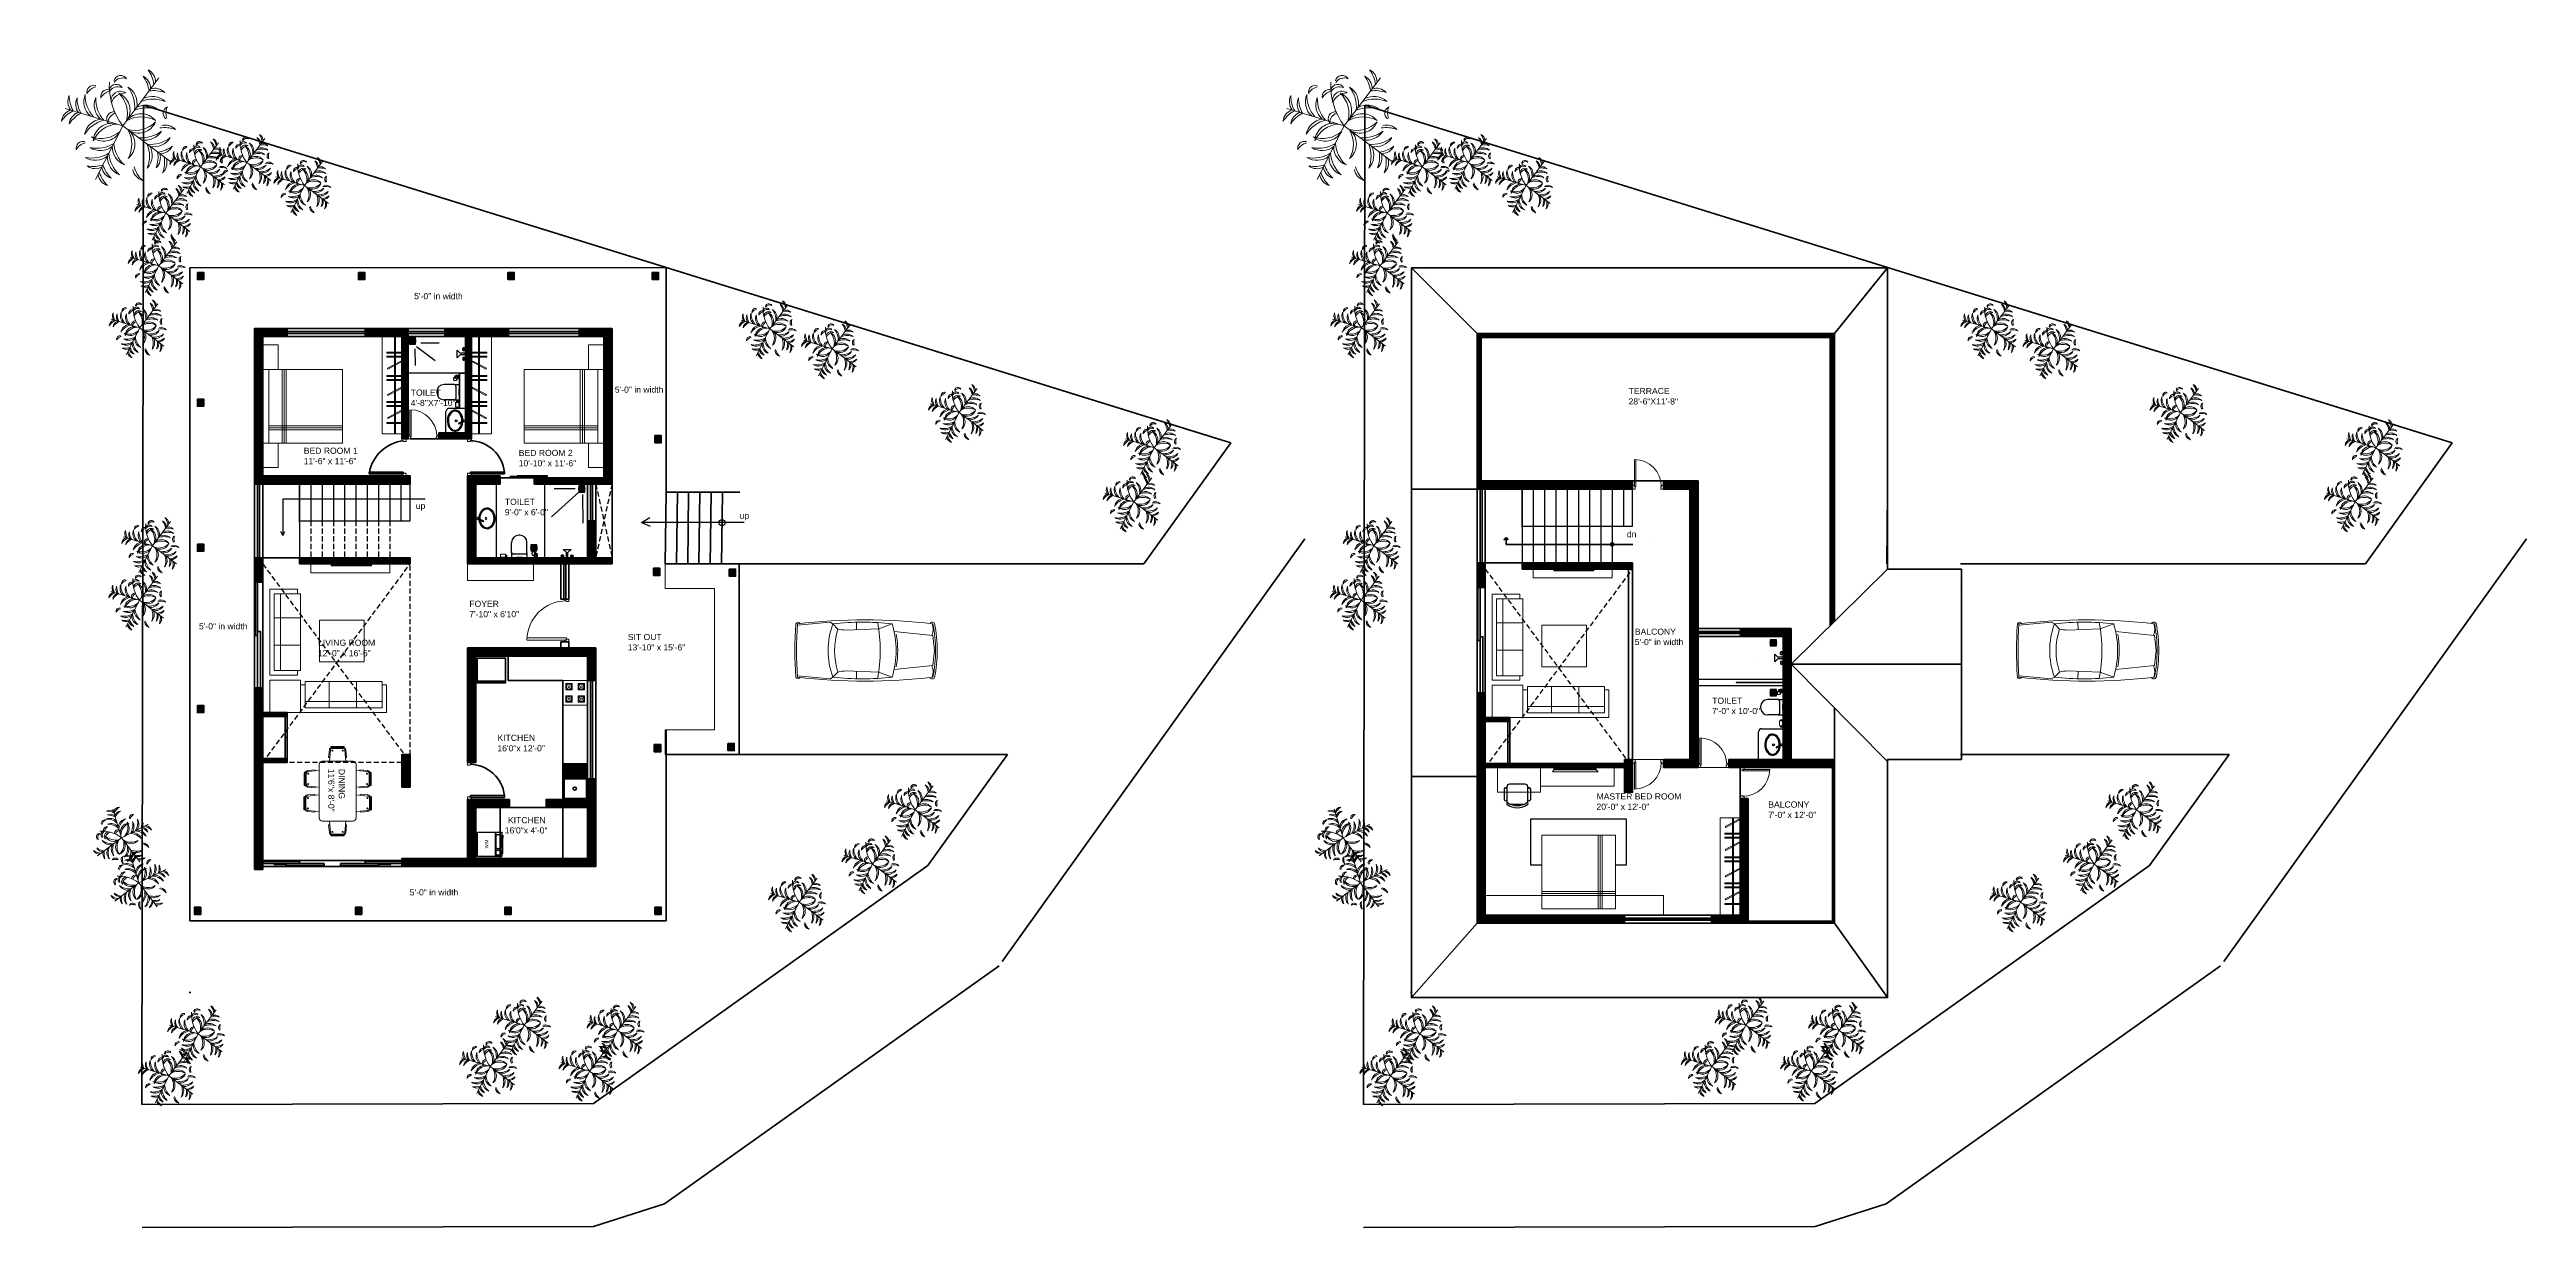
# Model space of a CAD drawing. Extents: x 47729 to 53274, y 8584 to 9735.
# Drawn here: x 47729 to 50148, y 8584 to 9735 of the extents above; entities that cross this region are included whole.
import ezdxf

# ---------------------------------------------------------------- set-up
doc = ezdxf.new("R2010")
doc.units = 0
doc.header["$LTSCALE"] = 100
doc.header["$MEASUREMENT"] = 0
doc.linetypes.add('HIDDENX2', pattern=[0.75, 0.5, -0.25])
doc.layers.get('0').update_dxf_attribs({"color": 250, "lineweight": 9})
for name, color, linetype in [('0-Cutout', 130, 'Continuous'), ('0-Fixture', 8, 'Continuous'), ('A-FITTINGS', 8, 'Continuous'), ('DWV', 5, 'Continuous'), ('furniture', 185, 'Continuous'), ('Stairs', 140, 'Continuous'), ('TEXT', 7, 'Continuous')]:
    doc.layers.add(name, color=color, linetype=linetype)
for name, color, linetype, lineweight in [('hat', 8, 'Continuous', 5), ('ibis-fixtures', 7, 'Continuous', 0), ('landscape', 56, 'Continuous', 13), ('new interiors', 23, 'Continuous', 13), ('wall', 2, 'Continuous', 35), ('win', 5, 'Continuous', 9)]:
    doc.layers.add(name, color=color, linetype=linetype, lineweight=lineweight)
doc.styles.add('ARIAL', font='arial.ttf')
doc.styles.get("Standard").update_dxf_attribs({"font": 'arial.ttf'})
pattern_1 = [(45, (2979.66564, -2034.52665), (-0.265165043, 0.265165043), []), (45, (2979.84242, -2034.52665), (-0.265165043, 0.265165043), [])]

msp = doc.modelspace()

# ---------------------------------------------------------------- texts
at = {"layer": 'TEXT'}
for s, p in [('5\'-0" in width', (48085, 9491)), ('4\'-8\'\'X7\'-10"', (48081.6, 9386.7)), ('TOILET', (48081.7, 9396.8)), ('5\'-0" in width', (48281, 9399.7)), ('TERRACE', (49271.2, 9398.4)), ('28\'-6"X11\'-8"', (49271.1, 9388.2)), ('BED ROOM 1', (47977.2, 9340)), ('BED ROOM 2', (48187.2, 9337.9)), ('11\'-6" x 11\'-6"', (47977.1, 9329.9)), ('10\'-10" x 11\'-6"', (48187.1, 9327.8)), ('up', (48086.6, 9286.2)), ('TOILET', (48173.6, 9290.1)), ('9\'-0" x 6\'-0"', (48173.5, 9280)), ('up', (48402.9, 9276.7)), ('dn', (49269.5, 9258.5)), ('FOYER', (48138.9, 9190.5)), ('5\'-0" in width', (47874.8, 9168.6)), ('7\'-10" x 6\'10"', (48138.8, 9180.4)), ('BALCONY', (49277.3, 9163.3)), ('12\'-0" x 16\'-6"', (47991, 9142.3)), ('LIVING ROOM', (47991.1, 9152.5)), ('SIT OUT', (48293.7, 9158.1)), ('13\'-10" x 15\'-6"', (48293.6, 9148)), ('5\'-0" in width', (49277.2, 9153.2)), ('TOILET', (49352.8, 9095.9)), ('7\'-0" x 10\'-0"', (49352.7, 9085.8)), ('16\'0"x 12\'-0"', (48166.3, 9049.4)), ('KITCHEN', (48166.4, 9059.6)), ('MASTER BED ROOM', (49239.9, 9002.4)), ('BALCONY', (49407.6, 8994.5)), ('KITCHEN', (48176.6, 8979.2)), ('20\'-0" x 12\'-0"', (49239.8, 8992.3)), ('7\'-0" x 12\'-0"', (49407.5, 8984.4)), ('16\'0"x 4\'-0"', (48173.5, 8969.2)), ('5\'-0" in width', (48080.7, 8908.7))]:
    msp.add_text(s, height=6, dxfattribs=at).set_placement(p)
for s, p in [('11\'6\'\'x 8\'-0"', (48001.1, 9032.4)), ('DINING', (48011.3, 9032.3))]:
    msp.add_text(s, height=6, rotation=270, dxfattribs=at).set_placement(p)
at = {"layer": 'TEXT', "insert": (48154.3, 8963.3), "char_height": 3, "width": 46.079, "attachment_point": 3, "rotation": 90, "style": 'ARIAL'}
msp.add_mtext('{\\fArial|b0|i0|c0|p34;W/M}', dxfattribs=at)

# ---------------------------------------------------------------- blocks, each defined once
blk = doc.blocks.new('plant')
for p in [(7.12, 8.39), (-10.32, 3.82), (-3.82, -10.32), (9.5, -5.56)]:
    blk.add_line(p, (0, 0))
for centre, radius, start, end in [((1.1, 8.06), 1.27, 19.4061, 138.4117), ((3.93, 7.8), 2.54, 355.9541, 59.2885), ((0.44, 6.86), 5.72, 3.7404, 33.0435), ((-7.25, 4.87), 2.54, 150.0398, 213.3742), ((-3.74, 5.77), 5.72, 176.2848, 205.5878), ((-5.84, 4.35), 2.54, 150.0398, 213.3742), ((-2.34, 5.25), 5.72, 176.2848, 205.5878), ((-3.98, 6.92), 1.25, 46.7219, 182.5174), ((-3.73, 5.94), 1.76, 64.8486, 148.3181), ((-1.46, 3.93), 3.52, 154.2704, 224.4152), ((1.24, 4.91), 5.9, 174.6276, 218.2929), ((-2.14, 4.16), 1.69, 18.5385, 158.6404), ((-2.18, 2.49), 2.75, 53.4178, 123.7612), ((-2.43, 6.01), 1.25, 46.7219, 182.5174), ((-2.18, 5.03), 1.76, 64.8486, 148.3181), ((0.22, 3.54), 3.43, 146.0295, 246.2382), ((2.42, 4.25), 5.19, 166.4763, 227.9977), ((-11.85, 1.01), 11.89, 355.1413, 36.3226), ((-0.58, 6.01), 1.27, 19.4061, 138.4117), ((-0.58, 4.03), 2.75, 64.2821, 107.8748), ((0, 0), 5.14, 97.7891, 98.2173), ((1.1, 6.08), 2.75, 64.2821, 107.8748), ((-0.65, 4.15), 3.52, 344.913, 55.0578), ((-3.49, 3.67), 5.9, 351.0353, 34.7007), ((-2.19, 5.2), 5.9, 351.0353, 34.7007), ((0.64, 5.67), 3.52, 344.913, 55.0578), ((-0.53, 5.72), 5.72, 3.7404, 33.0435), ((2.96, 6.65), 2.54, 355.9541, 59.2885), ((5.73, 0.4), 5.72, 66.2848, 95.5878), ((6.08, 4), 2.54, 40.0398, 103.3742), ((6.7, 1.55), 5.72, 66.2848, 95.5878), ((7.05, 5.15), 2.54, 40.0398, 103.3742), ((-7.26, 0.51), 2.54, 105.9541, 169.2885), ((-5.19, -2.46), 5.72, 113.7404, 143.0435), ((-5.55, -1.34), 3.52, 94.913, 165.0578), ((-4.13, -3.84), 5.9, 101.0353, 144.7007), ((-3.67, -2.03), 3.52, 94.913, 165.0578), ((-2.26, -4.53), 5.9, 101.0353, 144.7007), ((-2.15, -2.83), 3.43, 73.0901, 173.2987), ((-0.94, -4.8), 5.19, 91.3306, 152.8519), ((0.71, 2.04), 1.24, 353.8899, 134.792), ((0.46, 1.04), 1.72, 30.1039, 108.3336), ((3.16, -3.72), 5.19, 56.4763, 117.9977), ((3.26, -1.41), 3.43, 36.0295, 136.2382), ((1.75, 4.56), 5.19, 261.3306, 322.8519), ((2.6, 2.41), 3.43, 243.0901, 343.2987), ((4.19, -2.85), 5.9, 64.6276, 108.2929), ((4.2, 0.03), 3.52, 44.2704, 114.4152), ((8.33, 0.48), 1.27, 19.4061, 138.4117), ((8.33, -1.51), 2.75, 64.2821, 107.8748), ((-8.54, -2.76), 1.27, 340.9166, 99.9221), ((-10.27, -3.73), 2.75, 11.4535, 55.0461), ((-5.26, -6.24), 2.54, 105.9541, 169.2885), ((-3.18, -9.21), 5.72, 113.7404, 143.0435), ((-4.25, 2.42), 5.19, 256.4763, 317.9977), ((-3.54, 0.22), 3.43, 236.0295, 336.2382), ((-4.91, 1.24), 5.9, 264.6276, 308.2929), ((-3.93, -1.46), 3.52, 244.2704, 314.4152), ((2.83, -2.15), 3.43, 163.0901, 263.2987), ((4.8, -0.94), 5.19, 181.3306, 242.8519), ((3.01, 4.07), 5.9, 271.0353, 314.7007), ((-2.08, -4.62), 5.9, 344.6276, 28.2929), ((0.75, -4.13), 3.52, 324.2704, 34.4152), ((3.97, 1.36), 3.52, 264.913, 335.0578), ((4.74, 3.06), 5.9, 271.0353, 314.7007), ((-0.35, -5.63), 5.9, 344.6276, 28.2929), ((2.48, -5.14), 3.52, 324.2704, 34.4152), ((5.7, 0.35), 3.52, 264.913, 335.0578), ((5.54, 1.52), 5.72, 283.7404, 313.0435), ((1.39, -5.57), 5.72, 346.2848, 15.5878), ((5, -5.3), 2.54, 320.0398, 23.3742), ((7.06, -1.76), 2.54, 275.9541, 339.2885), ((-5.6, -0.63), 5.9, 264.6276, 308.2929), ((-4.63, -3.34), 3.52, 244.2704, 314.4152), ((-5.25, -2.34), 5.72, 266.2848, 295.5878), ((-4.35, -5.84), 2.54, 240.0398, 303.3742), ((1.93, -6.6), 5.72, 203.7404, 233.0435), ((-0.51, -7.26), 2.54, 195.9541, 259.2885), ((2.46, -5.19), 5.72, 203.7404, 233.0435), ((1.34, -5.55), 3.52, 184.913, 255.0578), ((3.84, -4.13), 5.9, 191.0353, 234.7007), ((-3.18, -8.97), 5.72, 346.2848, 15.5878), ((0.43, -8.7), 2.54, 320.0398, 23.3742), ((2.69, -6.33), 5.72, 346.2848, 15.5878), ((6.29, -6.05), 2.54, 320.0398, 23.3742), ((-1.03, -8.67), 2.54, 195.9541, 259.2885)]:
    blk.add_arc(centre, radius, start, end)
blk = doc.blocks.new('A$C3E6B4D04')
at = {"layer": 'new interiors', "ltscale": 0.1}
for p, q in [((84, 30), (0, 30)), ((0, 30), (0, 3)), ((79.5, 25.5), (4.5, 25.5)), ((4.5, 25.5), (4.5, 0)), ((27.9, 25.5), (27.9, 0)), ((54.7, 25.5), (54.7, 0)), ((79.5, 25.5), (79.5, 0)), ((84, 30), (84, 3)), ((4.5, 3), (0, 3)), ((79.5, 19.5), (4.5, 19.5)), ((79.5, 0), (4.5, 0)), ((84, 3), (79.5, 3))]:
    blk.add_line(p, q, dxfattribs=at)
blk = doc.blocks.new('doorinch')
at = {"ltscale": 2}
for p, q in [((-0.993, 0), (-0.993, 1)), ((-0.942, 0), (-0.942, 0.998)), ((-0.942, 0), (-0.993, 0))]:
    blk.add_line(p, q, dxfattribs=at)
blk.add_arc((-1, 0), 1, 0, 89.571, dxfattribs=at)
blk = doc.blocks.new('12')
at = {"layer": 'furniture'}
for p, q in [((-281326.3, -127391.5), (-281328.5, -127387.4)), ((-281325.7, -127391.2), (-281327.9, -127387))]:
    blk.add_line(p, q, dxfattribs=at)
for centre, radius in [((-281325.7, -127384.7), 0.781), ((-281328, -127387.5, 1.3), 0.26)]:
    blk.add_circle(centre, radius, dxfattribs=at)
at = {"layer": 'furniture', "color": 7}
blk.add_circle((-281325.7, -127391.9), 0.781, dxfattribs=at)
at = {"layer": 'furniture'}
blk.add_arc((-281328.2, -127387.2), 0.345, 28.0516, 208.0516, dxfattribs=at)
at = {"layer": 'furniture', "color": 9}
blk.add_ellipse((-281325.6, -127383.8), major_axis=(9.46, 0), ratio=0.729291, start_param=4.679854, end_param=10.877616, dxfattribs=at)
at = {"layer": 'furniture'}
blk.add_open_spline([(-281326.5, -127389.7), (-281325.7, -127389.8), (-281325, -127389.8), (-281323.5, -127389.6), (-281322.7, -127389.4), (-281321.2, -127388.9), (-281320.5, -127388.6), (-281319.3, -127387.8), (-281318.7, -127387.3), (-281317.9, -127386.4), (-281317.6, -127385.8), (-281317.2, -127384.8), (-281317.1, -127384.3), (-281317.1, -127383.2), (-281317.2, -127382.6), (-281317.7, -127381.6), (-281318, -127381.1), (-281318.9, -127380.1), (-281319.5, -127379.7), (-281320.7, -127378.9), (-281321.4, -127378.6), (-281323, -127378.1), (-281323.8, -127378), (-281325.4, -127377.8), (-281326.3, -127377.8), (-281327.9, -127378), (-281328.7, -127378.2), (-281330.2, -127378.8), (-281330.9, -127379.1), (-281332.1, -127379.9), (-281332.6, -127380.4), (-281333.4, -127381.3), (-281333.7, -127381.9), (-281334.1, -127382.9), (-281334.2, -127383.3), (-281334.2, -127383.8), (-281334.2, -127384.3), (-281334.1, -127384.9), (-281333.6, -127385.9), (-281333.3, -127386.5), (-281332.5, -127387.4), (-281331.9, -127387.9), (-281330.7, -127388.6), (-281330, -127389), (-281328.6, -127389.4), (-281328, -127389.6), (-281327.3, -127389.7)], degree=3, knots=[1.477578, 1.477578, 1.477578, 1.477578, 1.722682, 1.722682, 2.009796, 2.009796, 2.296909, 2.296909, 2.584023, 2.584023, 2.871137, 2.871137, 3.15825, 3.15825, 3.445364, 3.445364, 3.732478, 3.732478, 4.019591, 4.019591, 4.306705, 4.306705, 4.593819, 4.593819, 4.880932, 4.880932, 5.168046, 5.168046, 5.45516, 5.45516, 5.742273, 5.742273, 6.029387, 6.029387, 6.283185, 6.283185, 6.283185, 6.570299, 6.570299, 6.857413, 6.857413, 7.144526, 7.144526, 7.43164, 7.43164, 7.66542, 7.66542, 7.66542, 7.66542], dxfattribs=at)
blk = doc.blocks.new('_ft')
at = {"layer": '0-Cutout'}
blk.add_circle((0, 0), 75, dxfattribs=at)
at = {"layer": '0-Fixture'}
for p, q in [((-71, 71), (71, -71)), ((71, 71), (-71, -71))]:
    blk.add_line(p, q, dxfattribs=at)
blk.add_lwpolyline([(-75, -75), (75, -75), (75, 75), (-75, 75)], close=True, dxfattribs=at)
at = {"layer": '0-Fixture', "color": 41}
for centre, radius in [((0, 0), 60), ((-48, 0), 8), ((-42, 24), 8), ((-24, 42), 8), ((-21, 12), 8), ((0, 48), 8), ((0, 24), 8), ((0, 0), 8), ((21, 12), 8), ((24, 42), 8), ((42, 24), 8), ((48, 0), 8), ((-42, -24), 8), ((-24, -42), 8), ((-21, -12), 8), ((0, -24), 8), ((0, -48), 8), ((21, -12), 8), ((24, -42), 8), ((42, -24), 8)]:
    blk.add_circle(centre, radius, dxfattribs=at)
blk = doc.blocks.new('14')
at = {"layer": 'furniture', "color": 7}
for p, q in [((-281261.6, -127341.4), (-281261.6, -127333.8)), ((-281261.6, -127333.8), (-281258.6, -127336.8)), ((-281261.6, -127341.4), (-281258.6, -127338.3)), ((-281253.4, -127336.8), (-281258.6, -127336.8)), ((-281253.4, -127338.3), (-281258.6, -127338.3)), ((-281253.4, -127336.8), (-281253.4, -127338.3))]:
    blk.add_line(p, q, dxfattribs=at)
at = {"layer": 'furniture', "color": 9}
for p, q in [((-281256.1, -127333.7), (-281256.1, -127332.1)), ((-281256.1, -127341.4), (-281256.1, -127343)), ((-281253.4, -127332.1), (-281254.6, -127332.1)), ((-281254.6, -127333.7), (-281254.6, -127332.1)), ((-281253.4, -127333.6), (-281254.6, -127333.6)), ((-281254.6, -127341.4), (-281254.6, -127343)), ((-281253.4, -127341.5), (-281254.6, -127341.5)), ((-281253.4, -127343), (-281254.6, -127343)), ((-281253.4, -127333.6), (-281253.4, -127332.1)), ((-281253.4, -127341.5), (-281253.4, -127343))]:
    blk.add_line(p, q, dxfattribs=at)
for centre, start, end in [((-281255.3, -127332.1), 0, 180), ((-281255.3, -127333.7), 180, 0), ((-281255.3, -127341.4), 0, 180), ((-281255.3, -127343), 180, 0)]:
    blk.add_arc(centre, 0.75, start, end, dxfattribs=at)
blk = doc.blocks.new('A$C6B7C4668')
for p, q in [((22.8, 22.8), (0, 22.8)), ((0, 22.8), (0, 0)), ((0, 0), (22.8, 0)), ((2.9, 20), (4.2, 18.6)), ((2.9, 20), (8.6, 20)), ((2.9, 14.3), (2.9, 20)), ((2.9, 14.3), (4.2, 15.6)), ((2.9, 14.3), (8.6, 14.3)), ((2.9, 8.6), (4.2, 7.2)), ((2.9, 8.6), (8.6, 8.6)), ((2.9, 2.9), (2.9, 8.6)), ((2.9, 2.9), (4.2, 4.2)), ((2.9, 2.9), (8.6, 2.9)), ((7.2, 18.6), (8.6, 20)), ((7.2, 15.6), (8.6, 14.3)), ((7.2, 7.2), (8.6, 8.6)), ((7.2, 4.2), (8.6, 2.9)), ((8.6, 14.3), (8.6, 20)), ((8.6, 2.9), (8.6, 8.6)), ((14.3, 20), (15.6, 18.6)), ((14.3, 20), (20, 20)), ((14.3, 14.3), (14.3, 20)), ((14.3, 14.3), (15.6, 15.6)), ((14.3, 14.3), (20, 14.3)), ((14.3, 8.6), (15.6, 7.2)), ((14.3, 2.9), (14.3, 8.6)), ((14.3, 8.6), (20, 8.6)), ((14.3, 2.9), (15.6, 4.2)), ((14.3, 2.9), (20, 2.9)), ((18.6, 18.6), (20, 20)), ((18.6, 15.6), (20, 14.3)), ((18.6, 7.2), (20, 8.6)), ((18.6, 4.2), (20, 2.9)), ((20, 14.3), (20, 20)), ((20, 2.9), (20, 8.6)), ((22.8, 0), (22.8, 22.8))]:
    blk.add_line(p, q)
for centre, radius in [((5.7, 17.1), 2.38), ((5.7, 5.7), 2.38), ((5.7, 17.1), 0.95), ((5.7, 5.7), 0.95), ((17.1, 17.1), 2.38), ((17.1, 5.7), 2.38), ((17.1, 17.1), 0.95), ((17.1, 5.7), 0.95)]:
    blk.add_circle(centre, radius)
blk = doc.blocks.new('STOVE2')
blk.add_blockref('A$C6B7C4668', (11531.2, 8747.5))
blk = doc.blocks.new('wash-m')
at = {"layer": 'A-FITTINGS'}
blk.add_line((0.6, 0), (0.6, -0.592), dxfattribs=at)
at = {"layer": 'A-FITTINGS', "extrusion": (0, 0, -1)}
for p, q in [((0, -0.432), (0.6, -0.432)), ((0, -0.442), (0.6, -0.442)), ((0.058, -0.484), (0.058, -0.546)), ((0.386, -0.459), (0.083, -0.459)), ((0.083, -0.57), (0.386, -0.57)), ((0.41, -0.546), (0.41, -0.484)), ((0.454, -0.614), (0.146, -0.614))]:
    blk.add_line(p, q, dxfattribs=at)
blk.add_lwpolyline([(0, 0), (0, -0.592), (-0.6, -0.592), (-0.6, 0)], close=True, dxfattribs=at)
for points in [[(-0.076, -0.593), (-0.076, -0.614), (-0.146, -0.614), (-0.146, -0.593)], [(-0.524, -0.593), (-0.524, -0.614), (-0.454, -0.614), (-0.454, -0.593)]]:
    blk.add_lwpolyline(points, dxfattribs=at)
blk.add_lwpolyline([(-0.566, -0.546), (-0.566, -0.484, -0.414214), (-0.541, -0.459), (-0.469, -0.459, -0.414214), (-0.444, -0.484), (-0.444, -0.546, -0.414214), (-0.469, -0.57), (-0.541, -0.57, -0.414214)], format="xyb", close=True, dxfattribs=at)
for centre, start, end in [((-0.083, -0.484), 0, 90), ((-0.083, -0.546), 270, 0), ((-0.386, -0.484), 90, 180), ((-0.386, -0.546), 180, 270)]:
    blk.add_arc(centre, 0.0247, start, end, dxfattribs=at)
blk = doc.blocks.new('CARPLAN')
for p, q in [((-591, -1337), (-468, -134)), ((1, -82), (-468, -134)), ((468, -134), (1, -82)), ((591, -1337), (468, -134)), ((-670, -1813), (-825, -1398)), ((670, -1813), (825, -1398)), ((-630, -2832), (-670, -1813)), ((630, -2832), (670, -1813)), ((-643, -2500), (-878, -2506)), ((643, -2500), (878, -2506)), ((-825, -3235), (-876, -3321)), ((-876, -3321), (-785, -4336)), ((-825, -3235), (-666, -3078)), ((825, -3235), (666, -3078)), ((876, -3321), (785, -4336)), ((825, -3235), (876, -3321))]:
    blk.add_line(p, q)
for centre, radius, start, end in [((0, -4167), 4167, 78.4404, 101.5596), ((16465, -2234), 17417, 173.0749, 186.9251), ((-800, -158), 81.1, 115.79294, 243.1004), ((-655, -579), 455, 66.15774, 112.3263), ((0, -4167), 4117, 78.4404, 101.5596), ((655, -579), 455, 67.6737, 113.84226), ((-16465, -2234), 17417, 353.0749, 6.9251), ((800, -158), 81.1, 296.8996, 64.20706), ((6748, -2316), 7628, 173.08207, 186.91793), ((0, -4114), 2839, 73.10408, 106.89592), ((0, -4114), 2889, 80.01845, 100.15026), ((-6748, -2316), 7628, 353.08207, 6.91793), ((0, -6430), 4665, 79.30227, 100.69773), ((-3123, -2589), 2505, 348.74198, 354.44522), ((3123, -2589), 2505, 185.55478, 191.25802), ((0, -992), 2390, 249.80902, 290.19098), ((0, -992), 2190, 252.29777, 287.70223), ((-797, -4316), 74.4, 112.01532, 245.0836), ((0, 7582), 11994, 266.03945, 273.96055), ((0, 7582), 11944, 266.03945, 273.96055), ((797, -4316), 74.4, 294.9164, 67.98468)]:
    blk.add_arc(centre, radius, start, end)
blk = doc.blocks.new('A$C1B7C5B7B')
at = {"layer": 'furniture'}
for p, q in [((0, 467), (0, 195)), ((64, 512), (64, 149)), ((512, 576), (128, 576)), ((161, 85), (479, 85)), ((576, 149), (576, 512)), ((641, 467), (641, 195))]:
    blk.add_line(p, q, dxfattribs=at)
for centre, major_axis, start_param, end_param in [((32, 457), (-23.6, 23.6), 4.210785, 6.784789), ((32, 204), (-23.6, -23.6), -0.501604, 2.0724), ((83, 99), (-16.5, -16.5), 3.368007, 6.13815), ((128, 512), (-45.3, -45.3), 3.926991, 5.497787), ((128, 149), (-45.3, -45.3), -0.785398, -0.303959), ((320, 427), (0, -427), -0.643499, 0.643503), ((320, 473), (0, -419), -0.56591, 0.56591), ((512, 512), (-45.3, -45.3), 2.356194, 3.926991), ((557, 99), (-16.5, -16.5), 1.715832, 4.485975), ((512, 149), (-45.3, 45.3), 3.445551, 3.926991), ((608, 457), (-23.6, 23.6), 4.210785, 6.784789), ((608, 204), (-23.6, 23.6), 1.069192, 3.643197)]:
    blk.add_ellipse(centre, major_axis=major_axis, ratio=1, start_param=start_param, end_param=end_param, dxfattribs=at)

# ---------------------------------------------------------------- hatches: boundary and pattern name
at = {"layer": 'wall', "ltscale": 0.12, "true_color": 0x636466}
h = msp.add_hatch(dxfattribs=at)
h.set_pattern_fill('ANSI32', color=251)
h.paths.add_polyline_path([(47879.5, 9517.2), (47873.3, 9517.2), (47873.3, 9510.2), (47879.5, 9510.2)])
h.paths.add_polyline_path([(48036.8, 9517.2), (48030.6, 9517.2), (48030.6, 9510.2), (48036.8, 9510.2)])
h.paths.add_polyline_path([(48182.8, 9517.2), (48176.5, 9517.2), (48176.5, 9510.2), (48182.8, 9510.2)])
h.paths.add_polyline_path([(48323.7, 9517.2), (48317.5, 9517.2), (48317.5, 9510.2), (48323.7, 9510.2)])
h.paths.add_polyline_path([(48326.3, 9357.8), (48320.1, 9357.8), (48320.1, 9350.8), (48326.3, 9350.8)])
h.paths.add_polyline_path([(48325.1, 9228.3), (48318.9, 9228.3), (48318.9, 9221.3), (48325.1, 9221.3)])
h.paths.add_polyline_path([(48398.9, 9227.5), (48392.7, 9227.5), (48392.7, 9220.5), (48398.9, 9220.5)])
h.paths.add_polyline_path([(48397.7, 9057.1), (48391.5, 9057.1), (48391.5, 9050.1), (48397.7, 9050.1)])
h.paths.add_polyline_path([(48325.8, 9056), (48319.5, 9056), (48319.5, 9048.9), (48325.8, 9048.9)])
h.paths.add_polyline_path([(48326.3, 8897.1), (48320.1, 8897.1), (48320.1, 8890.1), (48326.3, 8890.1)])
h.paths.add_polyline_path([(48179.8, 8897.1), (48173.6, 8897.1), (48173.6, 8890.1), (48179.8, 8890.1)])
h.paths.add_polyline_path([(47879.5, 9094.3), (47873.3, 9094.3), (47873.3, 9087.3), (47879.5, 9087.3)])
h.paths.add_polyline_path([(47879.5, 9251.8), (47873.3, 9251.8), (47873.3, 9244.8), (47879.5, 9244.8)])
h.paths.add_polyline_path([(47879.5, 9393.5), (47873.3, 9393.5), (47873.3, 9386.5), (47879.5, 9386.5)])
h = msp.add_hatch(dxfattribs=at)
h.set_pattern_fill('ANSI32', color=251)
h.paths.add_polyline_path([(47876.5, 8897.1), (47870.3, 8897.1), (47870.3, 8890.1), (47876.5, 8890.1)])
h.paths.add_polyline_path([(48033.8, 8897.1), (48027.6, 8897.1), (48027.6, 8890.1), (48033.8, 8890.1)])
h.paths.add_polyline_path([(47937.1, 9029.9), (47937.1, 9038.5), (47940.1, 9042.5), (47937.1, 9042.5), (47937.1, 9083.5), (47961.1, 9083.5), (47961.1, 9087.5), (47937.1, 9087.5), (47937.1, 9111.5), (47929.1, 9111.5), (47929.1, 9029.9), (47929.1, 8933.9), (47937.1, 8933.9), (47937.1, 8941.9), (47937.1, 8942.9)])
h.paths.add_polyline_path([(48262.3, 9022.5), (48254.3, 9022.5), (48254.3, 9002.5), (48214.1, 9002.5), (48214.1, 8994.5), (48254.3, 8994.5), (48254.3, 8944.9), (48145.1, 8944.9), (48145.1, 8994.5), (48178.1, 8994.5), (48178.1, 9002.5), (48137.1, 9002.5), (48137.1, 8944.9), (48081.1, 8944.9), (48073.1, 8944.9), (48073.1, 8936.9), (48262.3, 8936.9)])
h.paths.add_polyline_path([(47961.1, 9042.5), (47959.1, 9042.5), (47940.1, 9042.5), (47937.1, 9038.5), (47961.1, 9038.5)], flags=17)
h.paths.add_polyline_path([(48081.1, 9038.5), (48075.2, 9046.5), (48073.1, 9046.5), (48073.1, 9014.5), (48081.1, 9014.5)])
h.paths.add_polyline_path([(48081.1, 9046.5), (48075.2, 9046.5), (48081.1, 9038.5)], flags=17)
h.paths.add_polyline_path([(48145.1, 9142.5), (48254.3, 9142.5), (48254.3, 9118.5), (48262.3, 9118.5), (48262.3, 9150.5), (48137.1, 9150.5), (48137.1, 9038.5), (48145.1, 9038.5), (48145.1, 9046.5)])
h.paths.add_polyline_path([(47937.1, 9238.5), (47929.1, 9238.5), (47929.1, 9214.5), (47937.1, 9214.5)])
h.paths.add_polyline_path([(48081.1, 9238.5), (47973.1, 9238.5), (47973.1, 9232.5), (48081.1, 9232.5)])
h.paths.add_polyline_path([(48079.1, 9462.5), (48037.1, 9462.5), (48037.1, 9454.5), (48073.1, 9454.5), (48079.1, 9454.5)])
h.paths.add_polyline_path([(48079.1, 9454.5), (48073.1, 9454.5), (48073.1, 9439.4), (48073.3, 9439.4), (48073.3, 9438.4), (48073.3, 9435.5), (48073.3, 9435.5), (48073.3, 9434.5), (48073.3, 9416.4), (48073.3, 9416.4), (48073.3, 9415.4), (48073.3, 9412.5), (48073.3, 9412.5), (48073.3, 9411.5), (48073.3, 9391.1), (48073.3, 9391.1), (48073.3, 9390.1), (48073.3, 9387.2), (48073.3, 9387.2), (48073.3, 9386.2), (48073.2, 9370.7), (48073.3, 9370.7), (48073.3, 9369.7), (48073.1, 9354.5), (48079.1, 9354.5)], flags=16)
h.paths.add_polyline_path([(48177.1, 9462.5), (48115.1, 9462.5), (48115.1, 9454.5), (48135.1, 9454.5), (48135.1, 9360.5), (48109.1, 9360.5), (48109.1, 9354.5), (48133.1, 9354.5), (48141.1, 9354.5), (48141.1, 9454.5), (48177.1, 9454.5)])
h.paths.add_polyline_path([(48278.3, 9462.5), (48258.3, 9462.5), (48246.3, 9462.5), (48246.3, 9454.5), (48270.3, 9454.5), (48270.3, 9318.5), (48270.3, 9316.5), (48202.1, 9316.5), (48202.1, 9310.5), (48270.3, 9310.5), (48278.3, 9310.5)])
h.paths.add_polyline_path([(48145.1, 9310.5), (48165.1, 9310.5), (48169.1, 9310.5), (48169.1, 9318.5), (48137.1, 9318.5), (48137.1, 9310.5), (48137.1, 9232.5), (48201.6, 9232.5), (48278.3, 9232.5), (48278.3, 9238.5), (48270.3, 9238.5), (48205.2, 9238.5), (48205.2, 9238.5), (48204.2, 9238.5), (48145.1, 9238.5)])
h.paths.add_polyline_path([(48262.3, 9274.5), (48254.3, 9274.5), (48254.3, 9238.5), (48262.3, 9238.5)], flags=17)
h.paths.add_polyline_path([(47937.1, 9454.5), (47961.1, 9454.5), (47961.1, 9462.5), (47937.1, 9462.5), (47929.1, 9462.5), (47929.1, 9310.5), (47937.1, 9310.5), (48081.1, 9310.5), (48081.1, 9318.5), (47937.1, 9318.5)])
at = {"layer": 'wall', "ltscale": 0.12}
h = msp.add_hatch(dxfattribs=at)
h.set_pattern_fill('ANSI32', color=5)
h.paths.add_polyline_path([(47937.1, 9454.5), (47961.1, 9454.5), (47961.1, 9462.5), (47937.1, 9462.5), (47929.1, 9462.5), (47929.1, 9310.5), (47937.1, 9310.5), (48081.1, 9310.5), (48081.1, 9318.5), (47937.1, 9318.5)])
at = {"layer": 'wall', "ltscale": 0.12, "true_color": 0x636466}
h = msp.add_hatch(dxfattribs=at)
h.set_pattern_fill('ANSI32', color=251)
h.set_pattern_definition([(45, (-183.50385, 0), (-0.265165043, 0.265165043), []), (45, (-183.32707, 0), (-0.265165043, 0.265165043), [])])
h.paths.add_polyline_path([(49131.1, 9233.5), (49123.1, 9233.5), (49123.1, 9209.5), (49131.1, 9209.5)])
h.paths.add_polyline_path([(49472.2, 9457.5), (49452.2, 9457.5), (49131.1, 9457.5), (49123.1, 9457.5), (49123.1, 9313.5), (49127.1, 9313.5), (49127.1, 9453.5), (49468.2, 9453.5), (49468.2, 9172.2), (49472.2, 9176.1), (49472.2, 9227.5), (49472.2, 9233.5), (49472.2, 9305.5)])
h.paths.add_polyline_path([(49430.1, 9169.5), (49380.6, 9169.5), (49380.6, 9161.5), (49422.1, 9161.5), (49422.1, 9041.5), (49394.1, 9041.5), (49369.1, 9041.5), (49369.1, 9033.5), (49380.1, 9033.5), (49430.1, 9033.5), (49430.1, 9041.5), (49430.1, 9089.5)])
h.paths.add_polyline_path([(49472.2, 9041.5), (49430.1, 9041.5), (49430.1, 9033.5), (49441, 9033.5), (49470.2, 9033.5), (49470.2, 9009.5), (49470.2, 8913.5), (49470.2, 8889.5), (49470.2, 8883.5), (49388.1, 8883.5), (49388.1, 8881.5), (49472.2, 8881.5), (49472.2, 8889.5), (49472.2, 8913.5), (49472.2, 9009.5)])
h.paths.add_polyline_path([(49388.1, 8997.5), (49388.1, 9003.5), (49380.1, 9003.5), (49380.1, 8889.5), (49352.1, 8889.5), (49352.1, 8881.5), (49388.1, 8881.5), (49388.1, 8883.5)])
h.paths.add_polyline_path([(49275.1, 9033.5), (49269.1, 9041.5), (49267.1, 9041.5), (49267.1, 9009.5), (49275.1, 9009.5)])
h.paths.add_polyline_path([(49275.1, 9041.5), (49269.1, 9041.5), (49275.1, 9033.5)], flags=16)
h = msp.add_hatch(dxfattribs=at)
h.set_pattern_fill('ANSI32', color=251)
h.set_pattern_definition(pattern_1)
h.paths.add_polyline_path([(49127.1, 9313.5), (49123.1, 9313.5), (49123.1, 9305.5), (49131.1, 9305.5), (49275.1, 9305.5), (49275.1, 9313.5)])
h = msp.add_hatch(dxfattribs=at)
h.set_pattern_fill('ANSI32', color=251)
h.set_pattern_definition(pattern_1)
h.paths.add_polyline_path([(49331.1, 9305.5), (49331.1, 9041.5), (49305.1, 9041.5), (49305.1, 9033.5), (49339.1, 9033.5), (49339.1, 9041.5), (49339.1, 9313.5), (49305.1, 9313.5), (49305.1, 9305.5)])
h = msp.add_hatch(dxfattribs=at)
h.set_pattern_fill('ANSI32', color=251)
h.set_pattern_definition(pattern_1)
h.paths.add_polyline_path([(49167.1, 9233.5), (49167.1, 9227.5), (49275.1, 9227.5), (49275.1, 9233.5)])
h = msp.add_hatch(dxfattribs=at)
h.set_pattern_fill('ANSI32', color=251)
h.set_pattern_definition(pattern_1)
h.paths.add_polyline_path([(49131.1, 9078.6), (49155.1, 9078.6), (49155.1, 9082.6), (49131.1, 9082.6), (49131.1, 9106.6), (49123.1, 9106.6), (49123.1, 9025), (49123.1, 8881.5), (49267.1, 8881.5), (49267.1, 8889.5), (49131.1, 8889.5), (49131.1, 9033.5), (49134, 9037.5), (49131.1, 9037.5)])
h = msp.add_hatch(dxfattribs=at)
h.set_pattern_fill('ANSI32', color=251)
h.set_pattern_definition(pattern_1)
h.paths.add_polyline_path([(49267.1, 9037.5), (49134, 9037.5), (49131.1, 9033.5), (49267.1, 9033.5)])

# ---------------------------------------------------------------- linework, layer by layer
for p, q in [((48126.6, 9415.5), (48129.2, 9415.5)), ((48126.6, 9415.5), (48129.2, 9415.5)), ((48204.2, 9241.1), (48204.2, 9238.5)), ((48204.2, 9241.1), (48204.2, 9238.5)), ((48204.2, 9241.1), (48204.2, 9238.5)), ((48204.2, 9241.1), (48204.2, 9238.5)), ((48204.2, 9241.1), (48204.2, 9238.5)), ((48204.2, 9241.1), (48204.2, 9238.5)), ((48204.2, 9241.1), (48204.2, 9238.5)), ((48204.2, 9241.1), (48204.2, 9238.5)), ((49419.5, 9073), (49422.1, 9073))]:
    msp.add_line(p, q)
at = {"layer": 'DWV', "ltscale": 0.5}
for p, q in [((49398.1, 9041.5), (49398.1, 9068.5)), ((49401.1, 9071.5), (49422.1, 9071.5))]:
    msp.add_line(p, q, dxfattribs=at)
msp.add_arc((49401.1, 9068.5), 3, 90, 180, dxfattribs=at)
at = {"layer": 'furniture', "linetype": 'ByBlock'}
for p, q in [((48107.2, 9400.7), (48107.2, 9399.7)), ((48107.2, 9400.7), (48107.2, 9399.7)), ((48124.3, 9407.7), (48114.2, 9407.7)), ((48124.3, 9407.7), (48114.2, 9407.7)), ((48124.3, 9392.7), (48114.2, 9392.7)), ((48124.3, 9392.7), (48114.2, 9392.7)), ((48124.3, 9407.7), (48129.2, 9407.7)), ((48124.3, 9407.7), (48129.2, 9407.7)), ((48124.6, 9392.7), (48129.2, 9392.7)), ((48124.6, 9392.7), (48129.2, 9392.7)), ((48125.6, 9390.5), (48128.6, 9390.5)), ((48125.6, 9385.7), (48125.6, 9390.5)), ((48125.6, 9390.5), (48128.6, 9390.5)), ((48125.6, 9385.7), (48125.6, 9390.5)), ((48125.8, 9406.2), (48125.8, 9394.2)), ((48125.8, 9406.2), (48125.8, 9394.2)), ((48126.6, 9391.7), (48129.2, 9391.7)), ((48126.6, 9391), (48126.6, 9391.7)), ((48126.6, 9391.7), (48129.2, 9391.7)), ((48126.6, 9391), (48126.6, 9391.7)), ((48126.6, 9391), (48126.6, 9390.5)), ((48127.3, 9391), (48126.6, 9391)), ((48126.6, 9391), (48126.6, 9390.5)), ((48127.3, 9391), (48126.6, 9391)), ((48128.3, 9390.7), (48127.3, 9391)), ((48127.3, 9390.5), (48127.3, 9391)), ((48128.3, 9390.7), (48127.3, 9391)), ((48127.3, 9390.5), (48127.3, 9391)), ((48129.2, 9390.7), (48128.3, 9390.7)), ((48129.2, 9390.7), (48128.3, 9390.7)), ((48128.6, 9390.5), (48128.6, 9385.7)), ((48128.6, 9390.5), (48128.6, 9385.7)), ((48129.2, 9391.7), (48129.2, 9390.7)), ((48129.2, 9391.7), (48129.2, 9390.7)), ((48116.1, 9360.5), (48116.1, 9381.6)), ((48118.3, 9384.6), (48135.1, 9384.6)), ((48125.6, 9385.7), (48128.6, 9385.7)), ((48180.2, 9243.4), (48180.2, 9253.5)), ((48180.2, 9243.4), (48180.2, 9253.5)), ((48180.2, 9243.4), (48180.2, 9253.5)), ((48180.2, 9243.4), (48180.2, 9253.5)), ((48180.2, 9243.4), (48180.2, 9253.5)), ((48180.2, 9243.4), (48180.2, 9253.5)), ((48180.2, 9243.4), (48180.2, 9253.5)), ((48180.2, 9243.4), (48180.2, 9253.5)), ((48180.2, 9243.1), (48180.2, 9238.5)), ((48180.2, 9243.1), (48180.2, 9238.5)), ((48180.2, 9243.1), (48180.2, 9238.5)), ((48180.2, 9243.1), (48180.2, 9238.5)), ((48180.2, 9243.1), (48180.2, 9238.5)), ((48180.2, 9243.1), (48180.2, 9238.5)), ((48180.2, 9243.1), (48180.2, 9238.5)), ((48180.2, 9243.1), (48180.2, 9238.5)), ((48193.7, 9241.9), (48181.7, 9241.9)), ((48193.7, 9241.9), (48181.7, 9241.9)), ((48193.7, 9241.9), (48181.7, 9241.9)), ((48193.7, 9241.9), (48181.7, 9241.9)), ((48193.7, 9241.9), (48181.7, 9241.9)), ((48193.7, 9241.9), (48181.7, 9241.9)), ((48193.7, 9241.9), (48181.7, 9241.9)), ((48193.7, 9241.9), (48181.7, 9241.9)), ((48188.2, 9260.5), (48187.2, 9260.5)), ((48188.2, 9260.5), (48187.2, 9260.5)), ((48188.2, 9260.5), (48187.2, 9260.5)), ((48188.2, 9260.5), (48187.2, 9260.5)), ((48188.2, 9260.5), (48187.2, 9260.5)), ((48188.2, 9260.5), (48187.2, 9260.5)), ((48188.2, 9260.5), (48187.2, 9260.5)), ((48188.2, 9260.5), (48187.2, 9260.5)), ((48195.2, 9243.4), (48195.2, 9253.5)), ((48195.2, 9243.4), (48195.2, 9253.5)), ((48195.2, 9243.4), (48195.2, 9253.5)), ((48195.2, 9243.4), (48195.2, 9253.5)), ((48195.2, 9243.4), (48195.2, 9253.5)), ((48195.2, 9243.4), (48195.2, 9253.5)), ((48195.2, 9243.4), (48195.2, 9253.5)), ((48195.2, 9243.4), (48195.2, 9253.5)), ((48195.2, 9243.4), (48195.2, 9238.5)), ((48195.2, 9243.4), (48195.2, 9238.5)), ((48195.2, 9243.4), (48195.2, 9238.5)), ((48195.2, 9243.4), (48195.2, 9238.5)), ((48195.2, 9243.4), (48195.2, 9238.5)), ((48195.2, 9243.4), (48195.2, 9238.5)), ((48195.2, 9243.4), (48195.2, 9238.5)), ((48195.2, 9243.4), (48195.2, 9238.5)), ((49417.2, 9100), (49407.1, 9100)), ((49417.2, 9100), (49422.1, 9100)), ((49418.7, 9098.5), (49418.7, 9086.5)), ((49400.1, 9093), (49400.1, 9092)), ((49417.2, 9085), (49407.1, 9085)), ((49417.5, 9085.1), (49422.1, 9085.1))]:
    msp.add_line(p, q, dxfattribs=at)
for centre, radius, start, end in [((48114.2, 9400.7), 7, 90, 180), ((48114.2, 9400.7), 7, 90, 180), ((48114.2, 9399.7), 7, 180, 270), ((48114.2, 9399.7), 7, 180, 270), ((48124.3, 9406.2), 1.5, 0, 90), ((48124.3, 9406.2), 1.5, 0, 90), ((48124.3, 9394.2), 1.5, 270, 0), ((48124.3, 9394.2), 1.5, 270, 0), ((48120.7, 9380.6), 4.66, 121.1419, 167.8679), ((48187.2, 9253.5), 7, 90, 180), ((48187.2, 9253.5), 7, 90, 180), ((48187.2, 9253.5), 7, 90, 180), ((48187.2, 9253.5), 7, 90, 180), ((48187.2, 9253.5), 7, 90, 180), ((48187.2, 9253.5), 7, 90, 180), ((48187.2, 9253.5), 7, 90, 180), ((48187.2, 9253.5), 7, 90, 180), ((48181.7, 9243.4), 1.5, 180, 270), ((48181.7, 9243.4), 1.5, 180, 270), ((48181.7, 9243.4), 1.5, 180, 270), ((48181.7, 9243.4), 1.5, 180, 270), ((48181.7, 9243.4), 1.5, 180, 270), ((48181.7, 9243.4), 1.5, 180, 270), ((48181.7, 9243.4), 1.5, 180, 270), ((48181.7, 9243.4), 1.5, 180, 270), ((48188.2, 9253.5), 7, 0, 90), ((48188.2, 9253.5), 7, 0, 90), ((48188.2, 9253.5), 7, 0, 90), ((48188.2, 9253.5), 7, 0, 90), ((48188.2, 9253.5), 7, 0, 90), ((48188.2, 9253.5), 7, 0, 90), ((48188.2, 9253.5), 7, 0, 90), ((48188.2, 9253.5), 7, 0, 90), ((48193.7, 9243.4), 1.5, 270, 0), ((48193.7, 9243.4), 1.5, 270, 0), ((48193.7, 9243.4), 1.5, 270, 0), ((48193.7, 9243.4), 1.5, 270, 0), ((48193.7, 9243.4), 1.5, 270, 0), ((48193.7, 9243.4), 1.5, 270, 0), ((48193.7, 9243.4), 1.5, 270, 0), ((48193.7, 9243.4), 1.5, 270, 0), ((49407.1, 9093), 7, 90, 180), ((49417.2, 9098.5), 1.5, 0, 90), ((49407.1, 9092), 7, 180, 270), ((49417.2, 9086.5), 1.5, 270, 0)]:
    msp.add_arc(centre, radius, start, end, dxfattribs=at)
at = {"layer": 'hat', "lineweight": -2, "ltscale": 0.1}
for p, q in [((48085.8, 9442.5), (48086, 9426.3)), ((48087.3, 9444.9), (48105.6, 9431)), ((48091.6, 9448.3), (48109.4, 9448.5)), ((48135.1, 9418.8), (48079.1, 9418.8)), ((48135.1, 9418.8), (48079.1, 9418.8)), ((48165.1, 9310.5), (48165.1, 9238.5)), ((48212.3, 9310.5), (48212.3, 9295.8)), ((48212.3, 9295.8), (48212.3, 9295.8)), ((48212.3, 9295.8), (48212.3, 9238.5)), ((48245.7, 9302.7), (48219.3, 9278.5)), ((48242.3, 9305.7), (48221.9, 9305.8)), ((48249.3, 9300.3), (48249.6, 9272.3)), ((49422.1, 9119.5), (49339.1, 9119.5)), ((49422.1, 9113.5), (49339.1, 9113.5))]:
    msp.add_line(p, q, dxfattribs=at)
at = {"layer": 'hat', "linetype": 'HIDDENX2', "lineweight": -2, "ltscale": 0.1}
for p, q in [((48262.3, 9310.5), (48278.3, 9238.5)), ((48278.3, 9310.5), (48262.3, 9238.5)), ((47984.1, 9274.5), (47984.1, 9238.5)), ((47995.1, 9274.5), (47995.1, 9238.5)), ((48006.1, 9274.5), (48006.1, 9238.5)), ((48017.1, 9274.5), (48017.1, 9238.5)), ((48028.1, 9274.5), (48028.1, 9238.5)), ((48039.1, 9274.5), (48039.1, 9238.5)), ((48050.1, 9274.5), (48050.1, 9238.5)), ((48061.1, 9274.5), (48061.1, 9238.5)), ((47937.1, 9232.5), (48081.1, 9038.5)), ((47937.1, 9038.5), (48081.1, 9232.5)), ((48081.1, 9038.5), (48081.1, 9232.5)), ((49131.1, 9227.5), (49275.1, 9033.5)), ((49131.1, 9033.5), (49275.1, 9227.5)), ((49275.1, 9033.5), (49275.1, 9227.5)), ((48073.1, 9038.5), (47937.1, 9038.5))]:
    msp.add_line(p, q, dxfattribs=at)
at = {"layer": 'hat', "lineweight": -2, "ltscale": 0.1}
msp.add_lwpolyline([(49258.5, 8938.6), (49269.1, 8938.6), (49269.1, 8983.2), (49175.3, 8983.2), (49175.3, 8938.6), (49186.5, 8938.6)], dxfattribs=at)
msp.add_lwpolyline([(49258.5, 8938.6), (49269.1, 8938.6), (49269.1, 8983.2), (49175.3, 8983.2), (49175.3, 8938.6), (49186.5, 8938.6)], dxfattribs=at)
at = {"layer": 'ibis-fixtures'}
for p, q in [((48124.9, 9416.3), (48124.9, 9415)), ((48125.5, 9416.3), (48124.9, 9416.3)), ((48124.9, 9416.3), (48124.9, 9415)), ((48125.5, 9416.3), (48124.9, 9416.3)), ((48125.9, 9416), (48125.5, 9416.3)), ((48125.5, 9416.3), (48125.5, 9413.7)), ((48125.9, 9416), (48125.5, 9416.3)), ((48125.5, 9416.3), (48125.5, 9413.7)), ((48128.6, 9416.7), (48125.6, 9416.7)), ((48128.6, 9416.7), (48125.6, 9416.7)), ((48125.9, 9416), (48125.9, 9414)), ((48125.9, 9416), (48125.9, 9414)), ((48126.2, 9416.5), (48127.5, 9416.5)), ((48126.2, 9416), (48126.2, 9416.5)), ((48126.2, 9416.5), (48127.5, 9416.5)), ((48126.2, 9416), (48126.2, 9416.5)), ((48126.6, 9416.2), (48126.6, 9416.7)), ((48126.6, 9416.2), (48126.6, 9416.7)), ((48127.3, 9416.2), (48126.6, 9416.2)), ((48126.6, 9416.2), (48126.6, 9415.5)), ((48127.3, 9416.2), (48126.6, 9416.2)), ((48126.6, 9416.2), (48126.6, 9415.5)), ((48127.3, 9416.7), (48127.3, 9416.2)), ((48127.3, 9416.7), (48127.3, 9416.2)), ((48128.3, 9416.5), (48127.3, 9416.2)), ((48128.3, 9416.5), (48127.3, 9416.2)), ((48127.5, 9416.5), (48128.4, 9415.8)), ((48127.5, 9416.5), (48128.4, 9415.8)), ((48129.2, 9416.5), (48128.3, 9416.5)), ((48129.2, 9416.5), (48128.3, 9416.5)), ((48128.4, 9415.8), (48129.2, 9415.8)), ((48128.4, 9415.8), (48129.2, 9415.8)), ((48135.1, 9415.2), (48135.1, 9416.3)), ((48135.1, 9415.2), (48135.1, 9416.3)), ((48128.5, 9402.4), (48128.5, 9397.9)), ((48128.5, 9402.4), (48128.5, 9397.9)), ((48129, 9403.2), (48129, 9397.2)), ((48129, 9403.2), (48129.2, 9403.2)), ((48129, 9403.2), (48129, 9397.2)), ((48129, 9403.2), (48129.2, 9403.2)), ((48129, 9397.2), (48129.2, 9397.2)), ((48129, 9397.2), (48129.2, 9397.2)), ((48129.2, 9403.2), (48129.2, 9397.2)), ((48129.2, 9403.2), (48129.2, 9397.2)), ((48169.4, 9242.1), (48174.2, 9242.1)), ((48169.4, 9242.1), (48174.2, 9242.1)), ((48169.4, 9242.1), (48174.2, 9242.1)), ((48169.4, 9242.1), (48174.2, 9242.1)), ((48169.4, 9242.1), (48174.2, 9242.1)), ((48169.4, 9242.1), (48174.2, 9242.1)), ((48169.4, 9242.1), (48174.2, 9242.1)), ((48169.4, 9242.1), (48174.2, 9242.1)), ((48169.4, 9242.1), (48169.4, 9239.1)), ((48174.2, 9242.1), (48174.2, 9239.1)), ((48174.2, 9242.1), (48174.2, 9239.1)), ((48174.2, 9242.1), (48174.2, 9239.1)), ((48174.2, 9242.1), (48174.2, 9239.1)), ((48174.2, 9242.1), (48174.2, 9239.1)), ((48174.2, 9242.1), (48174.2, 9239.1)), ((48174.2, 9242.1), (48174.2, 9239.1)), ((48174.2, 9242.1), (48174.2, 9239.1)), ((48205, 9242.2), (48202.4, 9242.2)), ((48205, 9242.2), (48202.4, 9242.2)), ((48205, 9242.2), (48202.4, 9242.2)), ((48205, 9242.2), (48202.4, 9242.2)), ((48205, 9242.2), (48202.4, 9242.2)), ((48205, 9242.2), (48202.4, 9242.2)), ((48205, 9242.2), (48202.4, 9242.2)), ((48205, 9242.2), (48202.4, 9242.2)), ((48204.7, 9241.8), (48202.7, 9241.8)), ((48204.7, 9241.8), (48202.7, 9241.8)), ((48204.7, 9241.8), (48202.7, 9241.8)), ((48204.7, 9241.8), (48202.7, 9241.8)), ((48204.7, 9241.8), (48202.7, 9241.8)), ((48204.7, 9241.8), (48202.7, 9241.8)), ((48204.7, 9241.8), (48202.7, 9241.8)), ((48204.7, 9241.8), (48202.7, 9241.8)), ((48205, 9242.9), (48203.7, 9242.9)), ((48205, 9242.9), (48203.7, 9242.9)), ((48205, 9242.9), (48203.7, 9242.9)), ((48205, 9242.9), (48203.7, 9242.9)), ((48205, 9242.9), (48203.7, 9242.9)), ((48205, 9242.9), (48203.7, 9242.9)), ((48205, 9242.9), (48203.7, 9242.9)), ((48205, 9242.9), (48203.7, 9242.9)), ((48204.7, 9241.8), (48205, 9242.2)), ((48204.7, 9241.8), (48205, 9242.2)), ((48204.7, 9241.8), (48205, 9242.2)), ((48204.7, 9241.8), (48205, 9242.2)), ((48204.7, 9241.8), (48205, 9242.2)), ((48204.7, 9241.8), (48205, 9242.2)), ((48204.7, 9241.8), (48205, 9242.2)), ((48204.7, 9241.8), (48205, 9242.2)), ((48205, 9242.2), (48205, 9242.9)), ((48205, 9242.2), (48205, 9242.9)), ((48205, 9242.2), (48205, 9242.9)), ((48205, 9242.2), (48205, 9242.9)), ((48205, 9242.2), (48205, 9242.9)), ((48205, 9242.2), (48205, 9242.9)), ((48205, 9242.2), (48205, 9242.9)), ((48205, 9242.2), (48205, 9242.9)), ((48205.4, 9239.1), (48205.4, 9242.1)), ((48205.4, 9239.1), (48205.4, 9242.1)), ((48205.4, 9239.1), (48205.4, 9242.1)), ((48205.4, 9239.1), (48205.4, 9242.1)), ((48205.4, 9239.1), (48205.4, 9242.1)), ((48205.4, 9239.1), (48205.4, 9242.1)), ((48205.4, 9239.1), (48205.4, 9242.1)), ((48205.4, 9239.1), (48205.4, 9242.1)), ((48174.2, 9239.1), (48169.4, 9239.1)), ((48174.2, 9239.1), (48169.4, 9239.1)), ((48174.2, 9239.1), (48169.4, 9239.1)), ((48174.2, 9239.1), (48169.4, 9239.1)), ((48174.2, 9239.1), (48169.4, 9239.1)), ((48174.2, 9239.1), (48169.4, 9239.1)), ((48174.2, 9239.1), (48169.4, 9239.1)), ((48174.2, 9239.1), (48169.4, 9239.1)), ((48174.7, 9241.1), (48174.2, 9241.1)), ((48174.7, 9241.1), (48174.2, 9241.1)), ((48174.7, 9241.1), (48174.2, 9241.1)), ((48174.7, 9241.1), (48174.2, 9241.1)), ((48174.7, 9241.1), (48174.2, 9241.1)), ((48174.7, 9241.1), (48174.2, 9241.1)), ((48174.7, 9241.1), (48174.2, 9241.1)), ((48174.7, 9241.1), (48174.2, 9241.1)), ((48174.2, 9240.4), (48174.7, 9240.4)), ((48174.2, 9240.4), (48174.7, 9240.4)), ((48174.2, 9240.4), (48174.7, 9240.4)), ((48174.2, 9240.4), (48174.7, 9240.4)), ((48174.2, 9240.4), (48174.7, 9240.4)), ((48174.2, 9240.4), (48174.7, 9240.4)), ((48174.2, 9240.4), (48174.7, 9240.4)), ((48174.2, 9240.4), (48174.7, 9240.4)), ((48174.4, 9239.4), (48174.7, 9240.4)), ((48174.4, 9239.4), (48174.7, 9240.4)), ((48174.4, 9239.4), (48174.7, 9240.4)), ((48174.4, 9239.4), (48174.7, 9240.4)), ((48174.4, 9239.4), (48174.7, 9240.4)), ((48174.4, 9239.4), (48174.7, 9240.4)), ((48174.4, 9239.4), (48174.7, 9240.4)), ((48174.4, 9239.4), (48174.7, 9240.4)), ((48174.4, 9238.5), (48174.4, 9239.4)), ((48174.4, 9238.5), (48174.4, 9239.4)), ((48174.4, 9238.5), (48174.4, 9239.4)), ((48174.4, 9238.5), (48174.4, 9239.4)), ((48174.4, 9238.5), (48174.4, 9239.4)), ((48174.4, 9238.5), (48174.4, 9239.4)), ((48174.4, 9238.5), (48174.4, 9239.4)), ((48174.4, 9238.5), (48174.4, 9239.4)), ((48175.4, 9238.5), (48174.4, 9238.5)), ((48175.4, 9238.5), (48174.4, 9238.5)), ((48175.4, 9238.5), (48174.4, 9238.5)), ((48175.4, 9238.5), (48174.4, 9238.5)), ((48175.4, 9238.5), (48174.4, 9238.5)), ((48175.4, 9238.5), (48174.4, 9238.5)), ((48175.4, 9238.5), (48174.4, 9238.5)), ((48175.4, 9238.5), (48174.4, 9238.5)), ((48174.7, 9241.1), (48175.4, 9241.1)), ((48174.7, 9240.4), (48174.7, 9241.1)), ((48174.7, 9241.1), (48175.4, 9241.1)), ((48174.7, 9240.4), (48174.7, 9241.1)), ((48174.7, 9241.1), (48175.4, 9241.1)), ((48174.7, 9240.4), (48174.7, 9241.1)), ((48174.7, 9241.1), (48175.4, 9241.1)), ((48174.7, 9240.4), (48174.7, 9241.1)), ((48174.7, 9241.1), (48175.4, 9241.1)), ((48174.7, 9240.4), (48174.7, 9241.1)), ((48174.7, 9241.1), (48175.4, 9241.1)), ((48174.7, 9240.4), (48174.7, 9241.1)), ((48174.7, 9241.1), (48175.4, 9241.1)), ((48174.7, 9240.4), (48174.7, 9241.1)), ((48174.7, 9241.1), (48175.4, 9241.1)), ((48174.7, 9240.4), (48174.7, 9241.1)), ((48175.4, 9241.1), (48175.4, 9238.5)), ((48175.4, 9241.1), (48175.4, 9238.5)), ((48175.4, 9241.1), (48175.4, 9238.5)), ((48175.4, 9241.1), (48175.4, 9238.5)), ((48175.4, 9241.1), (48175.4, 9238.5)), ((48175.4, 9241.1), (48175.4, 9238.5)), ((48175.4, 9241.1), (48175.4, 9238.5)), ((48175.4, 9241.1), (48175.4, 9238.5)), ((48190.7, 9238.7), (48184.7, 9238.7)), ((48184.7, 9238.7), (48184.7, 9238.5)), ((48190.7, 9238.7), (48184.7, 9238.7)), ((48184.7, 9238.7), (48184.7, 9238.5)), ((48190.7, 9238.7), (48184.7, 9238.7)), ((48184.7, 9238.7), (48184.7, 9238.5)), ((48190.7, 9238.7), (48184.7, 9238.7)), ((48184.7, 9238.7), (48184.7, 9238.5)), ((48190.7, 9238.7), (48184.7, 9238.7)), ((48184.7, 9238.7), (48184.7, 9238.5)), ((48190.7, 9238.7), (48184.7, 9238.7)), ((48184.7, 9238.7), (48184.7, 9238.5)), ((48190.7, 9238.7), (48184.7, 9238.7)), ((48184.7, 9238.7), (48184.7, 9238.5)), ((48190.7, 9238.7), (48184.7, 9238.7)), ((48184.7, 9238.7), (48184.7, 9238.5)), ((48190.7, 9238.5), (48184.7, 9238.5)), ((48190.7, 9238.5), (48184.7, 9238.5)), ((48190.7, 9238.5), (48184.7, 9238.5)), ((48190.7, 9238.5), (48184.7, 9238.5)), ((48190.7, 9238.5), (48184.7, 9238.5)), ((48190.7, 9238.5), (48184.7, 9238.5)), ((48190.7, 9238.5), (48184.7, 9238.5)), ((48190.7, 9238.5), (48184.7, 9238.5)), ((48190, 9239.2), (48185.5, 9239.2)), ((48190, 9239.2), (48185.5, 9239.2)), ((48190, 9239.2), (48185.5, 9239.2)), ((48190, 9239.2), (48185.5, 9239.2)), ((48190, 9239.2), (48185.5, 9239.2)), ((48190, 9239.2), (48185.5, 9239.2)), ((48190, 9239.2), (48185.5, 9239.2)), ((48190, 9239.2), (48185.5, 9239.2)), ((48190.7, 9238.7), (48190.7, 9238.5)), ((48190.7, 9238.7), (48190.7, 9238.5)), ((48190.7, 9238.7), (48190.7, 9238.5)), ((48190.7, 9238.7), (48190.7, 9238.5)), ((48190.7, 9238.7), (48190.7, 9238.5)), ((48190.7, 9238.7), (48190.7, 9238.5)), ((48190.7, 9238.7), (48190.7, 9238.5)), ((48190.7, 9238.7), (48190.7, 9238.5)), ((48204.9, 9241.1), (48204.2, 9241.1)), ((48204.9, 9241.1), (48204.2, 9241.1)), ((48204.9, 9241.1), (48204.2, 9241.1)), ((48204.9, 9241.1), (48204.2, 9241.1)), ((48204.9, 9241.1), (48204.2, 9241.1)), ((48204.9, 9241.1), (48204.2, 9241.1)), ((48204.9, 9241.1), (48204.2, 9241.1)), ((48204.9, 9241.1), (48204.2, 9241.1)), ((48204.2, 9238.5), (48205.2, 9238.5)), ((48204.2, 9238.5), (48205.2, 9238.5)), ((48204.2, 9238.5), (48205.2, 9238.5)), ((48204.2, 9238.5), (48205.2, 9238.5)), ((48204.2, 9238.5), (48205.2, 9238.5)), ((48204.2, 9238.5), (48205.2, 9238.5)), ((48204.2, 9238.5), (48205.2, 9238.5)), ((48204.2, 9238.5), (48205.2, 9238.5)), ((48205.2, 9240.2), (48204.5, 9239.3)), ((48205.2, 9240.2), (48204.5, 9239.3)), ((48205.2, 9240.2), (48204.5, 9239.3)), ((48205.2, 9240.2), (48204.5, 9239.3)), ((48205.2, 9240.2), (48204.5, 9239.3)), ((48205.2, 9240.2), (48204.5, 9239.3)), ((48205.2, 9240.2), (48204.5, 9239.3)), ((48205.2, 9240.2), (48204.5, 9239.3)), ((48204.5, 9239.3), (48204.5, 9238.5)), ((48204.5, 9239.3), (48204.5, 9238.5)), ((48204.5, 9239.3), (48204.5, 9238.5)), ((48204.5, 9239.3), (48204.5, 9238.5)), ((48204.5, 9239.3), (48204.5, 9238.5)), ((48204.5, 9239.3), (48204.5, 9238.5)), ((48204.5, 9239.3), (48204.5, 9238.5)), ((48204.5, 9239.3), (48204.5, 9238.5)), ((48204.8, 9241.5), (48205.2, 9241.5)), ((48204.8, 9241.5), (48205.2, 9241.5)), ((48204.8, 9241.5), (48205.2, 9241.5)), ((48204.8, 9241.5), (48205.2, 9241.5)), ((48204.8, 9241.5), (48205.2, 9241.5)), ((48204.8, 9241.5), (48205.2, 9241.5)), ((48204.8, 9241.5), (48205.2, 9241.5)), ((48204.8, 9241.5), (48205.2, 9241.5)), ((48204.9, 9241.1), (48205.4, 9241.1)), ((48204.9, 9240.4), (48204.9, 9241.1)), ((48204.9, 9241.1), (48205.4, 9241.1)), ((48204.9, 9240.4), (48204.9, 9241.1)), ((48204.9, 9241.1), (48205.4, 9241.1)), ((48204.9, 9240.4), (48204.9, 9241.1)), ((48204.9, 9241.1), (48205.4, 9241.1)), ((48204.9, 9240.4), (48204.9, 9241.1)), ((48204.9, 9241.1), (48205.4, 9241.1)), ((48204.9, 9240.4), (48204.9, 9241.1)), ((48204.9, 9241.1), (48205.4, 9241.1)), ((48204.9, 9240.4), (48204.9, 9241.1)), ((48204.9, 9241.1), (48205.4, 9241.1)), ((48204.9, 9240.4), (48204.9, 9241.1)), ((48204.9, 9241.1), (48205.4, 9241.1)), ((48204.9, 9240.4), (48204.9, 9241.1)), ((48205.4, 9240.4), (48204.9, 9240.4)), ((48205.2, 9239.4), (48204.9, 9240.4)), ((48205.4, 9240.4), (48204.9, 9240.4)), ((48205.2, 9239.4), (48204.9, 9240.4)), ((48205.4, 9240.4), (48204.9, 9240.4)), ((48205.2, 9239.4), (48204.9, 9240.4)), ((48205.4, 9240.4), (48204.9, 9240.4)), ((48205.2, 9239.4), (48204.9, 9240.4)), ((48205.4, 9240.4), (48204.9, 9240.4)), ((48205.2, 9239.4), (48204.9, 9240.4)), ((48205.4, 9240.4), (48204.9, 9240.4)), ((48205.2, 9239.4), (48204.9, 9240.4)), ((48205.4, 9240.4), (48204.9, 9240.4)), ((48205.2, 9239.4), (48204.9, 9240.4)), ((48205.4, 9240.4), (48204.9, 9240.4)), ((48205.2, 9239.4), (48204.9, 9240.4)), ((48205.2, 9241.5), (48205.2, 9240.2)), ((48205.2, 9241.5), (48205.2, 9240.2)), ((48205.2, 9241.5), (48205.2, 9240.2)), ((48205.2, 9241.5), (48205.2, 9240.2)), ((48205.2, 9241.5), (48205.2, 9240.2)), ((48205.2, 9241.5), (48205.2, 9240.2)), ((48205.2, 9241.5), (48205.2, 9240.2)), ((48205.2, 9241.5), (48205.2, 9240.2)), ((48205.2, 9238.5), (48205.2, 9239.4)), ((48205.2, 9238.5), (48205.2, 9239.4)), ((48205.2, 9238.5), (48205.2, 9239.4)), ((48205.2, 9238.5), (48205.2, 9239.4)), ((48205.2, 9238.5), (48205.2, 9239.4)), ((48205.2, 9238.5), (48205.2, 9239.4)), ((48205.2, 9238.5), (48205.2, 9239.4)), ((48205.2, 9238.5), (48205.2, 9239.4)), ((49417.8, 9109.8), (49417.8, 9108.5)), ((49418.4, 9109.8), (49417.8, 9109.8)), ((49418.8, 9109.5), (49418.4, 9109.8)), ((49418.4, 9109.8), (49418.4, 9107.2)), ((49418.8, 9109.5), (49418.8, 9107.6)), ((49419.1, 9110), (49420.4, 9110)), ((49419.1, 9109.6), (49419.1, 9110)), ((49420.4, 9110), (49421.3, 9109.3)), ((49421.3, 9109.3), (49422.1, 9109.3)), ((49418.5, 9079.1), (49421.5, 9079.1)), ((49418.5, 9074.2), (49418.5, 9079.1)), ((49421.5, 9074.2), (49418.5, 9074.2)), ((49419.5, 9080.3), (49422.1, 9080.3)), ((49419.5, 9079.6), (49419.5, 9080.3)), ((49419.5, 9079.6), (49419.5, 9079.1)), ((49420.2, 9079.6), (49419.5, 9079.6)), ((49419.5, 9073.7), (49419.5, 9074.2)), ((49420.2, 9073.7), (49419.5, 9073.7)), ((49419.5, 9073.7), (49419.5, 9073)), ((49421.2, 9079.2), (49420.2, 9079.6)), ((49420.2, 9079.1), (49420.2, 9079.6)), ((49420.2, 9074.2), (49420.2, 9073.7)), ((49421.2, 9074), (49420.2, 9073.7)), ((49422.1, 9079.2), (49421.2, 9079.2)), ((49422.1, 9074), (49421.2, 9074)), ((49421.4, 9094.8), (49421.4, 9090.3)), ((49421.5, 9079.1), (49421.5, 9074.2))]:
    msp.add_line(p, q, dxfattribs=at)
at = {"layer": 'ibis-fixtures', "elevation": 0}
for points in [[(48124.9, 9416.1), (48124.9, 9415.8), (48124.7, 9415.8), (48124.7, 9416.1)], [(48124.9, 9416.1), (48124.9, 9415.8), (48124.7, 9415.8), (48124.7, 9416.1)], [(48124.9, 9415.6), (48124.9, 9415.3), (48124.7, 9415.3), (48124.7, 9415.6)], [(48124.9, 9415.6), (48124.9, 9415.3), (48124.7, 9415.3), (48124.7, 9415.6)], [(48124.9, 9415.1), (48124.9, 9414.8), (48124.7, 9414.8), (48124.7, 9415.1)], [(48124.9, 9415.1), (48124.9, 9414.8), (48124.7, 9414.8), (48124.7, 9415.1)], [(48124.9, 9414.7), (48124.9, 9414.4), (48124.7, 9414.4), (48124.7, 9414.7)], [(48124.9, 9414.7), (48124.9, 9414.4), (48124.7, 9414.4), (48124.7, 9414.7)], [(48124.9, 9414.2), (48124.9, 9413.9), (48124.7, 9413.9), (48124.7, 9414.2)], [(48124.9, 9414.2), (48124.9, 9413.9), (48124.7, 9413.9), (48124.7, 9414.2)], [(48202.9, 9242.9), (48202.6, 9242.9), (48202.6, 9243), (48202.9, 9243)], [(48202.9, 9242.9), (48202.6, 9242.9), (48202.6, 9243), (48202.9, 9243)], [(48202.9, 9242.9), (48202.6, 9242.9), (48202.6, 9243), (48202.9, 9243)], [(48202.9, 9242.9), (48202.6, 9242.9), (48202.6, 9243), (48202.9, 9243)], [(48202.9, 9242.9), (48202.6, 9242.9), (48202.6, 9243), (48202.9, 9243)], [(48202.9, 9242.9), (48202.6, 9242.9), (48202.6, 9243), (48202.9, 9243)], [(48202.9, 9242.9), (48202.6, 9242.9), (48202.6, 9243), (48202.9, 9243)], [(48202.9, 9242.9), (48202.6, 9242.9), (48202.6, 9243), (48202.9, 9243)], [(48203.4, 9242.9), (48203.1, 9242.9), (48203.1, 9243), (48203.4, 9243)], [(48203.4, 9242.9), (48203.1, 9242.9), (48203.1, 9243), (48203.4, 9243)], [(48203.4, 9242.9), (48203.1, 9242.9), (48203.1, 9243), (48203.4, 9243)], [(48203.4, 9242.9), (48203.1, 9242.9), (48203.1, 9243), (48203.4, 9243)], [(48203.4, 9242.9), (48203.1, 9242.9), (48203.1, 9243), (48203.4, 9243)], [(48203.4, 9242.9), (48203.1, 9242.9), (48203.1, 9243), (48203.4, 9243)], [(48203.4, 9242.9), (48203.1, 9242.9), (48203.1, 9243), (48203.4, 9243)], [(48203.4, 9242.9), (48203.1, 9242.9), (48203.1, 9243), (48203.4, 9243)], [(48203.9, 9242.9), (48203.5, 9242.9), (48203.5, 9243), (48203.9, 9243)], [(48203.9, 9242.9), (48203.5, 9242.9), (48203.5, 9243), (48203.9, 9243)], [(48203.9, 9242.9), (48203.5, 9242.9), (48203.5, 9243), (48203.9, 9243)], [(48203.9, 9242.9), (48203.5, 9242.9), (48203.5, 9243), (48203.9, 9243)], [(48203.9, 9242.9), (48203.5, 9242.9), (48203.5, 9243), (48203.9, 9243)], [(48203.9, 9242.9), (48203.5, 9242.9), (48203.5, 9243), (48203.9, 9243)], [(48203.9, 9242.9), (48203.5, 9242.9), (48203.5, 9243), (48203.9, 9243)], [(48203.9, 9242.9), (48203.5, 9242.9), (48203.5, 9243), (48203.9, 9243)], [(48204.3, 9242.9), (48204, 9242.9), (48204, 9243), (48204.3, 9243)], [(48204.3, 9242.9), (48204, 9242.9), (48204, 9243), (48204.3, 9243)], [(48204.3, 9242.9), (48204, 9242.9), (48204, 9243), (48204.3, 9243)], [(48204.3, 9242.9), (48204, 9242.9), (48204, 9243), (48204.3, 9243)], [(48204.3, 9242.9), (48204, 9242.9), (48204, 9243), (48204.3, 9243)], [(48204.3, 9242.9), (48204, 9242.9), (48204, 9243), (48204.3, 9243)], [(48204.3, 9242.9), (48204, 9242.9), (48204, 9243), (48204.3, 9243)], [(48204.3, 9242.9), (48204, 9242.9), (48204, 9243), (48204.3, 9243)], [(48204.8, 9242.9), (48204.5, 9242.9), (48204.5, 9243), (48204.8, 9243)], [(48204.8, 9242.9), (48204.5, 9242.9), (48204.5, 9243), (48204.8, 9243)], [(48204.8, 9242.9), (48204.5, 9242.9), (48204.5, 9243), (48204.8, 9243)], [(48204.8, 9242.9), (48204.5, 9242.9), (48204.5, 9243), (48204.8, 9243)], [(48204.8, 9242.9), (48204.5, 9242.9), (48204.5, 9243), (48204.8, 9243)], [(48204.8, 9242.9), (48204.5, 9242.9), (48204.5, 9243), (48204.8, 9243)], [(48204.8, 9242.9), (48204.5, 9242.9), (48204.5, 9243), (48204.8, 9243)], [(48204.8, 9242.9), (48204.5, 9242.9), (48204.5, 9243), (48204.8, 9243)], [(49417.8, 9109.6), (49417.8, 9109.3), (49417.6, 9109.3), (49417.6, 9109.6)], [(49417.8, 9109.2), (49417.8, 9108.8), (49417.6, 9108.8), (49417.6, 9109.2)], [(49417.8, 9108.7), (49417.8, 9108.4), (49417.6, 9108.4), (49417.6, 9108.7)], [(49417.8, 9108.2), (49417.8, 9107.9), (49417.6, 9107.9), (49417.6, 9108.2)], [(49417.8, 9107.7), (49417.8, 9107.4), (49417.6, 9107.4), (49417.6, 9107.7)]]:
    msp.add_lwpolyline(points, close=True, dxfattribs=at)
for points in [[(48125.9, 9414), (48125.5, 9413.7), (48124.9, 9413.7), (48124.9, 9415)], [(48125.9, 9414), (48125.5, 9413.7), (48124.9, 9413.7), (48124.9, 9415)], [(48126.2, 9416), (48127.4, 9416), (48128.3, 9415.2)], [(48126.2, 9416), (48127.4, 9416), (48128.3, 9415.2)], [(48126.2, 9413.9), (48127.4, 9413.9), (48128.3, 9414.7)], [(48126.2, 9413.9), (48127.4, 9413.9), (48128.3, 9414.7)], [(48126.2, 9413.9), (48126.2, 9413.5), (48127.5, 9413.5), (48128.4, 9414.2), (48129.2, 9414.2)], [(48126.2, 9413.9), (48126.2, 9413.5), (48127.5, 9413.5), (48128.4, 9414.2), (48129.2, 9414.2)], [(48202.7, 9241.8), (48202.4, 9242.2), (48202.4, 9242.9), (48203.7, 9242.9)], [(48202.7, 9241.8), (48202.4, 9242.2), (48202.4, 9242.9), (48203.7, 9242.9)], [(48202.7, 9241.8), (48202.4, 9242.2), (48202.4, 9242.9), (48203.7, 9242.9)], [(48202.7, 9241.8), (48202.4, 9242.2), (48202.4, 9242.9), (48203.7, 9242.9)], [(48202.7, 9241.8), (48202.4, 9242.2), (48202.4, 9242.9), (48203.7, 9242.9)], [(48202.7, 9241.8), (48202.4, 9242.2), (48202.4, 9242.9), (48203.7, 9242.9)], [(48202.7, 9241.8), (48202.4, 9242.2), (48202.4, 9242.9), (48203.7, 9242.9)], [(48202.7, 9241.8), (48202.4, 9242.2), (48202.4, 9242.9), (48203.7, 9242.9)], [(48202.7, 9241.5), (48202.2, 9241.5), (48202.2, 9240.2), (48202.9, 9239.3), (48202.9, 9238.5)], [(48202.7, 9241.5), (48202.2, 9241.5), (48202.2, 9240.2), (48202.9, 9239.3), (48202.9, 9238.5)], [(48202.7, 9241.5), (48202.2, 9241.5), (48202.2, 9240.2), (48202.9, 9239.3), (48202.9, 9238.5)], [(48202.7, 9241.5), (48202.2, 9241.5), (48202.2, 9240.2), (48202.9, 9239.3), (48202.9, 9238.5)], [(48202.7, 9241.5), (48202.2, 9241.5), (48202.2, 9240.2), (48202.9, 9239.3), (48202.9, 9238.5)], [(48202.7, 9241.5), (48202.2, 9241.5), (48202.2, 9240.2), (48202.9, 9239.3), (48202.9, 9238.5)], [(48202.7, 9241.5), (48202.2, 9241.5), (48202.2, 9240.2), (48202.9, 9239.3), (48202.9, 9238.5)], [(48202.7, 9241.5), (48202.2, 9241.5), (48202.2, 9240.2), (48202.9, 9239.3), (48202.9, 9238.5)], [(48202.7, 9241.5), (48202.7, 9240.3), (48203.5, 9239.4)], [(48202.7, 9241.5), (48202.7, 9240.3), (48203.5, 9239.4)], [(48202.7, 9241.5), (48202.7, 9240.3), (48203.5, 9239.4)], [(48202.7, 9241.5), (48202.7, 9240.3), (48203.5, 9239.4)], [(48202.7, 9241.5), (48202.7, 9240.3), (48203.5, 9239.4)], [(48202.7, 9241.5), (48202.7, 9240.3), (48203.5, 9239.4)], [(48202.7, 9241.5), (48202.7, 9240.3), (48203.5, 9239.4)], [(48202.7, 9241.5), (48202.7, 9240.3), (48203.5, 9239.4)], [(48204.8, 9241.5), (48204.8, 9240.3), (48204, 9239.4)], [(48204.8, 9241.5), (48204.8, 9240.3), (48204, 9239.4)], [(48204.8, 9241.5), (48204.8, 9240.3), (48204, 9239.4)], [(48204.8, 9241.5), (48204.8, 9240.3), (48204, 9239.4)], [(48204.8, 9241.5), (48204.8, 9240.3), (48204, 9239.4)], [(48204.8, 9241.5), (48204.8, 9240.3), (48204, 9239.4)], [(48204.8, 9241.5), (48204.8, 9240.3), (48204, 9239.4)], [(48204.8, 9241.5), (48204.8, 9240.3), (48204, 9239.4)], [(49418.8, 9107.6), (49418.4, 9107.2), (49417.8, 9107.2), (49417.8, 9108.5)], [(49419.1, 9109.6), (49420.3, 9109.6), (49421.2, 9108.8)], [(49419.1, 9107.5), (49420.3, 9107.5), (49421.2, 9108.3)], [(49419.1, 9107.5), (49419.1, 9107), (49420.4, 9107), (49421.3, 9107.8), (49422.1, 9107.8)]]:
    msp.add_lwpolyline(points, dxfattribs=at)
for points in [[(48127.3, 9414.7), (48128.3, 9414.7, 1), (48128.3, 9415.2), (48127.2, 9415.2)], [(48127.3, 9414.7), (48128.3, 9414.7, 1), (48128.3, 9415.2), (48127.2, 9415.2)], [(48203.5, 9240.4), (48203.5, 9239.4, 1), (48204, 9239.4), (48204, 9240.5)], [(48203.5, 9240.4), (48203.5, 9239.4, 1), (48204, 9239.4), (48204, 9240.5)], [(48203.5, 9240.4), (48203.5, 9239.4, 1), (48204, 9239.4), (48204, 9240.5)], [(48203.5, 9240.4), (48203.5, 9239.4, 1), (48204, 9239.4), (48204, 9240.5)], [(48203.5, 9240.4), (48203.5, 9239.4, 1), (48204, 9239.4), (48204, 9240.5)], [(48203.5, 9240.4), (48203.5, 9239.4, 1), (48204, 9239.4), (48204, 9240.5)], [(48203.5, 9240.4), (48203.5, 9239.4, 1), (48204, 9239.4), (48204, 9240.5)], [(48203.5, 9240.4), (48203.5, 9239.4, 1), (48204, 9239.4), (48204, 9240.5)], [(49420.2, 9108.3), (49421.2, 9108.3, 1), (49421.2, 9108.8), (49420.1, 9108.8)]]:
    msp.add_lwpolyline(points, format="xyb", dxfattribs=at)
at = {"layer": 'ibis-fixtures'}
for centre, radius, start, end in [((48125.5, 9413), 2.23, 109.8361, 219.9799), ((48125.5, 9413), 2.23, 109.8361, 219.9799), ((48125.5, 9413), 1.98, 112.9912, 218.3721), ((48125.5, 9413), 1.98, 112.9912, 218.3721), ((48125, 9413.6), 2.36, 237.6354, 356.5814), ((48125, 9413.6), 2.36, 237.6354, 356.5814), ((48125, 9413.6), 2.1, 240.0782, 357.4958), ((48125, 9413.6), 2.1, 240.0782, 357.4958), ((48126.2, 9415), 1.03, 249.852, 108.8746), ((48126.2, 9415), 1.03, 249.852, 108.8746), ((48129, 9402.4), 0.5, 90, 180), ((48129, 9402.4), 0.5, 90, 180), ((48129, 9397.9), 0.5, 180, 270), ((48129, 9397.9), 0.5, 180, 270), ((48202.3, 9242.7), 2.36, 147.6354, 266.5814), ((48202.3, 9242.7), 2.36, 147.6354, 266.5814), ((48202.3, 9242.7), 2.36, 147.6354, 266.5814), ((48202.3, 9242.7), 2.36, 147.6354, 266.5814), ((48202.3, 9242.7), 2.36, 147.6354, 266.5814), ((48202.3, 9242.7), 2.36, 147.6354, 266.5814), ((48202.3, 9242.7), 2.36, 147.6354, 266.5814), ((48202.3, 9242.7), 2.36, 147.6354, 266.5814), ((48202.3, 9242.7), 2.1, 150.0782, 267.4958), ((48202.3, 9242.7), 2.1, 150.0782, 267.4958), ((48202.3, 9242.7), 2.1, 150.0782, 267.4958), ((48202.3, 9242.7), 2.1, 150.0782, 267.4958), ((48202.3, 9242.7), 2.1, 150.0782, 267.4958), ((48202.3, 9242.7), 2.1, 150.0782, 267.4958), ((48202.3, 9242.7), 2.1, 150.0782, 267.4958), ((48202.3, 9242.7), 2.1, 150.0782, 267.4958), ((48201.7, 9242.2), 2.23, 19.8361, 129.9799), ((48201.7, 9242.2), 2.23, 19.8361, 129.9799), ((48201.7, 9242.2), 2.23, 19.8361, 129.9799), ((48201.7, 9242.2), 2.23, 19.8361, 129.9799), ((48201.7, 9242.2), 2.23, 19.8361, 129.9799), ((48201.7, 9242.2), 2.23, 19.8361, 129.9799), ((48201.7, 9242.2), 2.23, 19.8361, 129.9799), ((48201.7, 9242.2), 2.23, 19.8361, 129.9799), ((48201.7, 9242.2), 1.98, 22.9912, 128.3721), ((48201.7, 9242.2), 1.98, 22.9912, 128.3721), ((48201.7, 9242.2), 1.98, 22.9912, 128.3721), ((48201.7, 9242.2), 1.98, 22.9912, 128.3721), ((48201.7, 9242.2), 1.98, 22.9912, 128.3721), ((48201.7, 9242.2), 1.98, 22.9912, 128.3721), ((48201.7, 9242.2), 1.98, 22.9912, 128.3721), ((48201.7, 9242.2), 1.98, 22.9912, 128.3721), ((48203.7, 9241.5), 1.03, 159.852, 18.8746), ((48203.7, 9241.5), 1.03, 159.852, 18.8746), ((48203.7, 9241.5), 1.03, 159.852, 18.8746), ((48203.7, 9241.5), 1.03, 159.852, 18.8746), ((48203.7, 9241.5), 1.03, 159.852, 18.8746), ((48203.7, 9241.5), 1.03, 159.852, 18.8746), ((48203.7, 9241.5), 1.03, 159.852, 18.8746), ((48203.7, 9241.5), 1.03, 159.852, 18.8746), ((48185.5, 9238.7), 0.5, 90, 180), ((48185.5, 9238.7), 0.5, 90, 180), ((48185.5, 9238.7), 0.5, 90, 180), ((48185.5, 9238.7), 0.5, 90, 180), ((48185.5, 9238.7), 0.5, 90, 180), ((48185.5, 9238.7), 0.5, 90, 180), ((48185.5, 9238.7), 0.5, 90, 180), ((48185.5, 9238.7), 0.5, 90, 180), ((48190, 9238.7), 0.5, 360, 90), ((48190, 9238.7), 0.5, 360, 90), ((48190, 9238.7), 0.5, 360, 90), ((48190, 9238.7), 0.5, 360, 90), ((48190, 9238.7), 0.5, 360, 90), ((48190, 9238.7), 0.5, 360, 90), ((48190, 9238.7), 0.5, 360, 90), ((48190, 9238.7), 0.5, 360, 90), ((49418.4, 9106.5), 2.23, 109.8361, 219.9799), ((49418.4, 9106.5), 1.98, 112.9912, 218.3721), ((49417.9, 9107.1), 2.36, 237.6354, 356.5814), ((49417.9, 9107.1), 2.1, 240.0782, 357.4958), ((49419.1, 9108.5), 1.03, 249.852, 108.8746), ((49421.9, 9094.8), 0.5, 90, 180), ((49421.9, 9090.3), 0.5, 180, 270)]:
    msp.add_arc(centre, radius, start, end, dxfattribs=at)
at = {"layer": 'new interiors', "ltscale": 0.1}
for p, q in [((48053.8, 9359.5), (48053.8, 9454.5)), ((48053.8, 9359.5), (48053.8, 9454.5)), ((48065.8, 9359.5), (48065.8, 9454.5)), ((48065.8, 9359.5), (48065.8, 9454.5)), ((48066.8, 9359.5), (48066.8, 9454.5)), ((48066.8, 9359.5), (48066.8, 9454.5)), ((48147.7, 9359.5), (48147.7, 9454.5)), ((48147.7, 9359.5), (48147.7, 9454.5)), ((48148.7, 9359.5), (48148.7, 9454.5)), ((48148.7, 9359.5), (48148.7, 9454.5)), ((48160.7, 9359.5), (48160.7, 9454.5)), ((48160.7, 9359.5), (48160.7, 9454.5)), ((47937.1, 9422.5), (47937.1, 9350.5)), ((47937.1, 9422.5), (47937.1, 9350.5)), ((47943.1, 9422.5), (47943.1, 9350.5)), ((48015.1, 9422.5), (47943.1, 9422.5)), ((47943.1, 9422.5), (47943.1, 9350.5)), ((48015.1, 9422.5), (47943.1, 9422.5)), ((47956.1, 9422.5), (47956.1, 9350.5)), ((47956.1, 9422.5), (47956.1, 9350.5)), ((47958.1, 9422.5), (47958.1, 9350.5)), ((47958.1, 9422.5), (47958.1, 9350.5)), ((47960.1, 9422.5), (47960.1, 9350.5)), ((47960.1, 9422.5), (47960.1, 9350.5)), ((48015.1, 9350.5), (48015.1, 9422.5)), ((48015.1, 9350.5), (48015.1, 9422.5)), ((48192.3, 9350.5), (48192.3, 9422.5)), ((48192.3, 9422.5), (48264.3, 9422.5)), ((48192.3, 9350.5), (48192.3, 9422.5)), ((48192.3, 9422.5), (48264.3, 9422.5)), ((48247.3, 9422.5), (48247.3, 9350.5)), ((48247.3, 9422.5), (48247.3, 9350.5)), ((48249.3, 9422.5), (48249.3, 9350.5)), ((48249.3, 9422.5), (48249.3, 9350.5)), ((48251.3, 9422.5), (48251.3, 9350.5)), ((48251.3, 9422.5), (48251.3, 9350.5)), ((48264.3, 9422.5), (48264.3, 9350.5)), ((48264.3, 9422.5), (48264.3, 9350.5)), ((48270.3, 9422.5), (48270.3, 9350.5)), ((48270.3, 9422.5), (48270.3, 9350.5)), ((47943.1, 9367.5), (48015.1, 9367.5)), ((47943.1, 9367.5), (48015.1, 9367.5)), ((47943.1, 9365.5), (48015.1, 9365.5)), ((47943.1, 9365.5), (48015.1, 9365.5)), ((47943.1, 9363.5), (48015.1, 9363.5)), ((47943.1, 9363.5), (48015.1, 9363.5)), ((48264.3, 9367.5), (48192.3, 9367.5)), ((48264.3, 9367.5), (48192.3, 9367.5)), ((48264.3, 9365.5), (48192.3, 9365.5)), ((48264.3, 9365.5), (48192.3, 9365.5)), ((48264.3, 9363.5), (48192.3, 9363.5)), ((48264.3, 9363.5), (48192.3, 9363.5)), ((47943.1, 9350.5), (48015.1, 9350.5)), ((47943.1, 9350.5), (48015.1, 9350.5)), ((48053.8, 9359.5), (48073.3, 9359.5)), ((48053.8, 9359.5), (48073.3, 9359.5)), ((48160.7, 9359.5), (48141.1, 9359.5)), ((48160.7, 9359.5), (48141.1, 9359.5)), ((48264.3, 9350.5), (48192.3, 9350.5)), ((48264.3, 9350.5), (48192.3, 9350.5)), ((48002.2, 9050.8), (48001.5, 9043.4)), ((48002.2, 9050.8), (48001.5, 9043.4)), ((48003.2, 9050.7), (48002.2, 9050.8)), ((48003.2, 9050.7), (48002.2, 9050.8)), ((48003.2, 9050.7), (48002.2, 9039.8)), ((48003.2, 9050.7), (48002.2, 9039.8)), ((48004.2, 9054.2), (48016.3, 9054.2)), ((48004.2, 9054.2), (48016.3, 9054.2)), ((48004.2, 9053.2), (48004.7, 9052.2)), ((48004.2, 9053.2), (48016.3, 9053.2)), ((48004.2, 9053.2), (48004.7, 9052.2)), ((48004.2, 9053.2), (48016.3, 9053.2)), ((48004.7, 9052.2), (48015.8, 9052.2)), ((48004.7, 9052.2), (48015.8, 9052.2)), ((48016.3, 9053.2), (48015.8, 9052.2)), ((48016.3, 9053.2), (48015.8, 9052.2)), ((48017.3, 9050.7), (48018.3, 9050.8)), ((48017.3, 9050.7), (48018.3, 9050.8)), ((48017.3, 9050.7), (48018.4, 9039.8)), ((48017.3, 9050.7), (48018.4, 9039.8)), ((48018.3, 9050.8), (48019, 9043.4)), ((48018.3, 9050.8), (48019, 9043.4)), ((47977.6, 9028.6), (47977.6, 9016.5)), ((47977.6, 9028.6), (47977.6, 9016.5)), ((47978.6, 9028.6), (47979.6, 9028.1)), ((47978.6, 9028.6), (47978.6, 9016.5)), ((47978.6, 9028.6), (47979.6, 9028.1)), ((47978.6, 9028.6), (47978.6, 9016.5)), ((47979.6, 9028.1), (47979.6, 9017)), ((47979.6, 9028.1), (47979.6, 9017)), ((47981, 9030.6), (47988.4, 9031.3)), ((47981, 9030.6), (47988.4, 9031.3)), ((47981.1, 9029.6), (47981, 9030.6)), ((47981.1, 9029.6), (47981, 9030.6)), ((47981.1, 9029.6), (47992.3, 9030.7)), ((47981.1, 9029.6), (47992.3, 9030.7)), ((47988.4, 9031.3), (47988.5, 9030.3)), ((47988.4, 9031.3), (47988.5, 9030.3)), ((47992.3, 9036.8), (47992.3, 8984.2)), ((47992.3, 9036.8), (47992.3, 8984.2)), ((48025.3, 9039.8), (47995.3, 9039.8)), ((48025.3, 9039.8), (47995.3, 9039.8)), ((48001.5, 9043.4), (48002.5, 9043.3)), ((48001.5, 9043.4), (48002.5, 9043.3)), ((48019, 9043.4), (48018, 9043.3)), ((48019, 9043.4), (48018, 9043.3)), ((48028.3, 9036.8), (48028.3, 8984.2)), ((48028.3, 9036.8), (48028.3, 8984.2)), ((48039.5, 9029.6), (48028.3, 9030.7)), ((48039.5, 9029.6), (48028.3, 9030.7)), ((48039.6, 9030.6), (48032.1, 9031.3)), ((48032.1, 9031.3), (48032.1, 9030.3)), ((48039.6, 9030.6), (48032.1, 9031.3)), ((48032.1, 9031.3), (48032.1, 9030.3)), ((48039.5, 9029.6), (48039.6, 9030.6)), ((48039.5, 9029.6), (48039.6, 9030.6)), ((48041.9, 9028.6), (48040.9, 9028.1)), ((48041.9, 9028.6), (48040.9, 9028.1)), ((48040.9, 9028.1), (48040.9, 9017)), ((48040.9, 9028.1), (48040.9, 9017)), ((48041.9, 9028.6), (48041.9, 9016.5)), ((48041.9, 9028.6), (48041.9, 9016.5)), ((48042.9, 9028.6), (48042.9, 9016.5)), ((48042.9, 9028.6), (48042.9, 9016.5)), ((49143.1, 9009.4), (49143.1, 9033.4)), ((49143.1, 9009.4), (49143.1, 9033.4)), ((49143.1, 9009.4), (49143.1, 9033.4)), ((49143.1, 9009.4), (49143.1, 9033.4)), ((49185.1, 9009.4), (49185.1, 9033.4)), ((49185.1, 9009.4), (49185.1, 9033.4)), ((49185.1, 9009.4), (49185.1, 9033.4)), ((49185.1, 9009.4), (49185.1, 9033.4)), ((49185.1, 9009.4), (49185.1, 9033.4)), ((49185.1, 9009.4), (49185.1, 9033.4)), ((49185.1, 9009.4), (49185.1, 9033.4)), ((49185.1, 9009.4), (49185.1, 9033.4)), ((49185.1, 9009.4), (49185.1, 9033.4)), ((49185.1, 9009.4), (49185.1, 9033.4)), ((49185.1, 9009.4), (49185.1, 9033.4)), ((49185.1, 9009.4), (49185.1, 9033.4)), ((49185.1, 9009.4), (49185.1, 9033.4)), ((49185.1, 9009.4), (49185.1, 9033.4)), ((49185.1, 9009.4), (49185.1, 9033.4)), ((49185.1, 9009.4), (49185.1, 9033.4)), ((49257.1, 9033.4), (49257.1, 9015.4)), ((49257.1, 9033.4), (49257.1, 9015.4)), ((49257.1, 9033.4), (49257.1, 9015.4)), ((49257.1, 9033.4), (49257.1, 9015.4)), ((49257.1, 9033.4), (49257.1, 9015.4)), ((49257.1, 9033.4), (49257.1, 9015.4)), ((49257.1, 9033.4), (49257.1, 9015.4)), ((49257.1, 9033.4), (49257.1, 9015.4)), ((47977.3, 9004.8), (47977.3, 8992.7)), ((47977.3, 9004.8), (47977.3, 8992.7)), ((47978.3, 9004.8), (47978.3, 8992.7)), ((47978.3, 9004.8), (47979.3, 9004.3)), ((47978.3, 9004.8), (47978.3, 8992.7)), ((47978.3, 9004.8), (47979.3, 9004.3)), ((47978.6, 9016.5), (47979.6, 9017)), ((47978.6, 9016.5), (47979.6, 9017)), ((47979.3, 9004.3), (47979.3, 8993.2)), ((47979.3, 9004.3), (47979.3, 8993.2)), ((47980.6, 9006.8), (47988, 9007.5)), ((47980.6, 9006.8), (47988, 9007.5)), ((47980.7, 9005.8), (47980.6, 9006.8)), ((47980.7, 9005.8), (47980.6, 9006.8)), ((47980.7, 9005.8), (47992.3, 9006.9)), ((47980.7, 9005.8), (47992.3, 9006.9)), ((47981.1, 9015.5), (47981, 9014.5)), ((47981.1, 9015.5), (47981, 9014.5)), ((47981, 9014.5), (47988.4, 9013.8)), ((47981, 9014.5), (47988.4, 9013.8)), ((47981.1, 9015.5), (47992.3, 9014.4)), ((47981.1, 9015.5), (47992.3, 9014.4)), ((47988, 9007.5), (47988.1, 9006.5)), ((47988, 9007.5), (47988.1, 9006.5)), ((47988.4, 9013.8), (47988.5, 9014.8)), ((47988.4, 9013.8), (47988.5, 9014.8)), ((48039.5, 9015.5), (48028.3, 9014.4)), ((48039.5, 9015.5), (48028.3, 9014.4)), ((48039.8, 9005.8), (48028.3, 9006.9)), ((48039.8, 9005.8), (48028.3, 9006.9)), ((48032.1, 9013.8), (48032.1, 9014.8)), ((48032.1, 9013.8), (48032.1, 9014.8)), ((48039.6, 9014.5), (48032.1, 9013.8)), ((48039.6, 9014.5), (48032.1, 9013.8)), ((48032.5, 9007.5), (48032.4, 9006.5)), ((48032.5, 9007.5), (48032.4, 9006.5)), ((48039.9, 9006.8), (48032.5, 9007.5)), ((48039.9, 9006.8), (48032.5, 9007.5)), ((48039.5, 9015.5), (48039.6, 9014.5)), ((48039.5, 9015.5), (48039.6, 9014.5)), ((48039.8, 9005.8), (48039.9, 9006.8)), ((48039.8, 9005.8), (48039.9, 9006.8)), ((48041.9, 9016.5), (48040.9, 9017)), ((48041.9, 9016.5), (48040.9, 9017)), ((48042.3, 9004.8), (48041.3, 9004.3)), ((48042.3, 9004.8), (48041.3, 9004.3)), ((48041.3, 9004.3), (48041.3, 8993.2)), ((48041.3, 9004.3), (48041.3, 8993.2)), ((48042.3, 9004.8), (48042.3, 8992.7)), ((48042.3, 9004.8), (48042.3, 8992.7)), ((48043.3, 9004.8), (48043.3, 8992.7)), ((48043.3, 9004.8), (48043.3, 8992.7)), ((49143.1, 9009.4), (49185.1, 9009.4)), ((49143.1, 9009.4), (49185.1, 9009.4)), ((49143.1, 9009.4), (49185.1, 9009.4)), ((49143.1, 9009.4), (49185.1, 9009.4)), ((49257.1, 9015.4), (49185.1, 9015.4)), ((49257.1, 9015.4), (49185.1, 9015.4)), ((49257.1, 9015.4), (49185.1, 9015.4)), ((49257.1, 9015.4), (49185.1, 9015.4)), ((49257.1, 9015.4), (49185.1, 9015.4)), ((49257.1, 9015.4), (49185.1, 9015.4)), ((49257.1, 9015.4), (49185.1, 9015.4)), ((49257.1, 9015.4), (49185.1, 9015.4)), ((47978.3, 8992.7), (47979.3, 8993.2)), ((47978.3, 8992.7), (47979.3, 8993.2)), ((47980.7, 8991.7), (47980.6, 8990.7)), ((47980.7, 8991.7), (47980.6, 8990.7)), ((47980.6, 8990.7), (47988, 8990)), ((47980.6, 8990.7), (47988, 8990)), ((47980.7, 8991.7), (47992.3, 8990.6)), ((47980.7, 8991.7), (47992.3, 8990.6)), ((47988, 8990), (47988.1, 8991)), ((47988, 8990), (47988.1, 8991)), ((48025.3, 8981.2), (47995.3, 8981.2)), ((48025.3, 8981.2), (47995.3, 8981.2)), ((48001.5, 8977.5), (48002.5, 8977.6)), ((48001.5, 8977.5), (48002.5, 8977.6)), ((48002.2, 8970.1), (48001.5, 8977.5)), ((48002.2, 8970.1), (48001.5, 8977.5)), ((48003.2, 8970.2), (48002.2, 8981.2)), ((48003.2, 8970.2), (48002.2, 8981.2)), ((48017.3, 8970.2), (48018.4, 8981.2)), ((48017.3, 8970.2), (48018.4, 8981.2)), ((48019, 8977.5), (48018, 8977.6)), ((48019, 8977.5), (48018, 8977.6)), ((48018.3, 8970.1), (48019, 8977.5)), ((48018.3, 8970.1), (48019, 8977.5)), ((48039.8, 8991.7), (48028.3, 8990.6)), ((48039.8, 8991.7), (48028.3, 8990.6)), ((48032.5, 8990), (48032.4, 8991)), ((48032.5, 8990), (48032.4, 8991)), ((48039.9, 8990.7), (48032.5, 8990)), ((48039.9, 8990.7), (48032.5, 8990)), ((48039.8, 8991.7), (48039.9, 8990.7)), ((48039.8, 8991.7), (48039.9, 8990.7)), ((48042.3, 8992.7), (48041.3, 8993.2)), ((48042.3, 8992.7), (48041.3, 8993.2)), ((49360.6, 8889.5), (49360.6, 8984.5)), ((49360.6, 8889.5), (49360.6, 8984.5)), ((49360.6, 8984.5), (49380.1, 8984.5)), ((49372.6, 8889.5), (49372.6, 8984.5)), ((49372.6, 8889.5), (49372.6, 8984.5)), ((49373.6, 8889.5), (49373.6, 8984.5)), ((49373.6, 8889.5), (49373.6, 8984.5)), ((48003.2, 8970.2), (48002.2, 8970.1)), ((48003.2, 8970.2), (48002.2, 8970.1)), ((48004.2, 8967.8), (48004.7, 8968.7)), ((48004.2, 8967.8), (48004.7, 8968.7)), ((48004.2, 8967.8), (48016.3, 8967.8)), ((48004.2, 8967.8), (48016.3, 8967.8)), ((48004.2, 8966.8), (48016.3, 8966.8)), ((48004.2, 8966.8), (48016.3, 8966.8)), ((48004.7, 8968.7), (48015.8, 8968.7)), ((48004.7, 8968.7), (48015.8, 8968.7)), ((48016.3, 8967.8), (48015.8, 8968.7)), ((48016.3, 8967.8), (48015.8, 8968.7)), ((48017.3, 8970.2), (48018.3, 8970.1)), ((48017.3, 8970.2), (48018.3, 8970.1)), ((49258.5, 8967.5), (49186.5, 8967.5)), ((49186.5, 8967.5), (49186.5, 8895.5)), ((49258.5, 8967.5), (49186.5, 8967.5)), ((49186.5, 8967.5), (49186.5, 8895.5)), ((49241.5, 8895.5), (49241.5, 8967.5)), ((49241.5, 8895.5), (49241.5, 8967.5)), ((49243.5, 8895.5), (49243.5, 8967.5)), ((49243.5, 8895.5), (49243.5, 8967.5)), ((49245.5, 8895.5), (49245.5, 8967.5)), ((49245.5, 8895.5), (49245.5, 8967.5)), ((49258.5, 8895.5), (49258.5, 8967.5)), ((49258.5, 8895.5), (49258.5, 8967.5)), ((49186.5, 8908.5), (49131.1, 8908.5)), ((49186.5, 8912.5), (49258.5, 8912.5)), ((49186.5, 8912.5), (49258.5, 8912.5)), ((49186.5, 8910.5), (49258.5, 8910.5)), ((49186.5, 8910.5), (49258.5, 8910.5)), ((49186.5, 8908.5), (49258.5, 8908.5)), ((49186.5, 8908.5), (49258.5, 8908.5)), ((49258.5, 8908.5), (49305.3, 8908.5)), ((49305.3, 8908.5), (49305.3, 8889.5)), ((49186.5, 8895.5), (49258.5, 8895.5)), ((49186.5, 8895.5), (49258.5, 8895.5)), ((49186.5, 8889.5), (49258.5, 8889.5)), ((49186.5, 8889.5), (49258.5, 8889.5)), ((49360.6, 8889.5), (49380.1, 8889.5)), ((49360.6, 8889.5), (49380.1, 8889.5))]:
    msp.add_line(p, q, dxfattribs=at)
at = {"layer": 'new interiors'}
for p, q in [((48004.1, 9231.4), (48005.8, 9232.2)), ((48005.8, 9232.2), (48023.7, 9232.2)), ((48041.7, 9232.2), (48023.7, 9232.2)), ((48043.4, 9231.4), (48041.7, 9232.2)), ((48330.3, 9232.5), (48330.3, 9208.5)), ((49198.1, 9226.5), (49199.7, 9227.3)), ((49199.7, 9227.3), (49217.7, 9227.3)), ((49235.6, 9227.3), (49217.7, 9227.3)), ((49237.3, 9226.5), (49235.6, 9227.3)), ((48330.3, 9208.5), (48378.3, 9208.5)), ((48378.3, 9070.5), (48378.3, 9208.5)), ((48378.3, 9208.5), (48378.3, 9208.5)), ((48330.3, 9046.5), (48330.3, 9070.5)), ((48330.3, 9070.5), (48378.3, 9070.5))]:
    msp.add_line(p, q, dxfattribs=at)
at = {"layer": 'new interiors', "linetype": 'ByBlock'}
for p, q in [((49198.3, 9031.3), (49196.7, 9029.4)), ((49198.3, 9031.3), (49196.7, 9029.4)), ((49198.3, 9031.3), (49196.7, 9029.4)), ((49198.3, 9031.3), (49196.7, 9029.4)), ((49198.3, 9031.3), (49196.7, 9029.4)), ((49198.3, 9031.3), (49196.7, 9029.4)), ((49198.3, 9031.3), (49196.7, 9029.4)), ((49198.3, 9031.3), (49196.7, 9029.4)), ((49196.7, 9029.4), (49241.5, 9029.4)), ((49196.7, 9029.4), (49241.5, 9029.4)), ((49196.7, 9029.4), (49241.5, 9029.4)), ((49196.7, 9029.4), (49241.5, 9029.4)), ((49196.7, 9029.4), (49241.5, 9029.4)), ((49196.7, 9029.4), (49241.5, 9029.4)), ((49196.7, 9029.4), (49241.5, 9029.4)), ((49196.7, 9029.4), (49241.5, 9029.4)), ((49239.6, 9031.3), (49241.5, 9029.4)), ((49239.6, 9031.3), (49241.5, 9029.4)), ((49239.6, 9031.3), (49241.5, 9029.4)), ((49239.6, 9031.3), (49241.5, 9029.4)), ((49239.6, 9031.3), (49241.5, 9029.4)), ((49239.6, 9031.3), (49241.5, 9029.4)), ((49239.6, 9031.3), (49241.5, 9029.4)), ((49239.6, 9031.3), (49241.5, 9029.4))]:
    msp.add_line(p, q, dxfattribs=at)
at = {"layer": 'new interiors', "ltscale": 0.1}
for points in [[(47952.1, 9422.5), (47952.1, 9446.5), (47937.1, 9446.5), (47937.1, 9422.5)], [(47952.1, 9422.5), (47952.1, 9446.5), (47937.1, 9446.5), (47937.1, 9422.5)], [(48073.3, 9438.4), (48073.3, 9439.4), (48058.3, 9439.4), (48058.3, 9438.4)], [(48073.3, 9438.4), (48073.3, 9439.4), (48058.3, 9439.4), (48058.3, 9438.4)], [(48073.3, 9434.5), (48073.3, 9435.5), (48058.3, 9435.5), (48058.3, 9434.5)], [(48073.3, 9434.5), (48073.3, 9435.5), (48058.3, 9435.5), (48058.3, 9434.5)], [(48141.1, 9438.4), (48141.1, 9439.4), (48156.1, 9439.4), (48156.1, 9438.4)], [(48141.1, 9438.4), (48141.1, 9439.4), (48156.1, 9439.4), (48156.1, 9438.4)], [(48141.1, 9434.5), (48141.1, 9435.5), (48156.1, 9435.5), (48156.1, 9434.5)], [(48141.1, 9434.5), (48141.1, 9435.5), (48156.1, 9435.5), (48156.1, 9434.5)], [(48255.3, 9422.5), (48255.3, 9446.5), (48270.3, 9446.5), (48270.3, 9422.5)], [(48255.3, 9422.5), (48255.3, 9446.5), (48270.3, 9446.5), (48270.3, 9422.5)], [(48073.3, 9415.4), (48073.3, 9416.4), (48058.3, 9416.4), (48058.3, 9415.4)], [(48073.3, 9415.4), (48073.3, 9416.4), (48058.3, 9416.4), (48058.3, 9415.4)], [(48073.3, 9411.5), (48073.3, 9412.5), (48058.3, 9412.5), (48058.3, 9411.5)], [(48073.3, 9411.5), (48073.3, 9412.5), (48058.3, 9412.5), (48058.3, 9411.5)], [(48072.6, 9429.7), (48072.1, 9430.6), (48058.9, 9423.6), (48059.3, 9422.7)], [(48072.6, 9429.7), (48072.1, 9430.6), (48058.9, 9423.6), (48059.3, 9422.7)], [(48141.1, 9415.4), (48141.1, 9416.4), (48156.1, 9416.4), (48156.1, 9415.4)], [(48141.1, 9415.4), (48141.1, 9416.4), (48156.1, 9416.4), (48156.1, 9415.4)], [(48141.1, 9411.5), (48141.1, 9412.5), (48156.1, 9412.5), (48156.1, 9411.5)], [(48141.1, 9411.5), (48141.1, 9412.5), (48156.1, 9412.5), (48156.1, 9411.5)], [(48141.9, 9429.7), (48142.4, 9430.6), (48155.6, 9423.6), (48155.1, 9422.7)], [(48141.9, 9429.7), (48142.4, 9430.6), (48155.6, 9423.6), (48155.1, 9422.7)], [(48073.3, 9390.1), (48073.3, 9391.1), (48058.3, 9391.1), (48058.3, 9390.1)], [(48073.3, 9390.1), (48073.3, 9391.1), (48058.3, 9391.1), (48058.3, 9390.1)], [(48073.3, 9386.2), (48073.3, 9387.2), (48058.3, 9387.2), (48058.3, 9386.2)], [(48073.3, 9386.2), (48073.3, 9387.2), (48058.3, 9387.2), (48058.3, 9386.2)], [(48072.6, 9403.9), (48072.1, 9404.8), (48058.9, 9397.8), (48059.3, 9396.9)], [(48072.6, 9403.9), (48072.1, 9404.8), (48058.9, 9397.8), (48059.3, 9396.9)], [(48141.1, 9390.1), (48141.1, 9391.1), (48156.1, 9391.1), (48156.1, 9390.1)], [(48141.1, 9390.1), (48141.1, 9391.1), (48156.1, 9391.1), (48156.1, 9390.1)], [(48141.1, 9386.2), (48141.1, 9387.2), (48156.1, 9387.2), (48156.1, 9386.2)], [(48141.1, 9386.2), (48141.1, 9387.2), (48156.1, 9387.2), (48156.1, 9386.2)], [(48141.9, 9403.9), (48142.4, 9404.8), (48155.6, 9397.8), (48155.1, 9396.9)], [(48141.9, 9403.9), (48142.4, 9404.8), (48155.6, 9397.8), (48155.1, 9396.9)], [(48073.3, 9369.7), (48073.3, 9370.7), (48058.3, 9370.7), (48058.3, 9369.7)], [(48073.3, 9369.7), (48073.3, 9370.7), (48058.3, 9370.7), (48058.3, 9369.7)], [(48072.6, 9381.4), (48072.1, 9382.3), (48058.9, 9375.3), (48059.3, 9374.4)], [(48072.6, 9381.4), (48072.1, 9382.3), (48058.9, 9375.3), (48059.3, 9374.4)], [(48141.1, 9369.7), (48141.1, 9370.7), (48156.1, 9370.7), (48156.1, 9369.7)], [(48141.1, 9369.7), (48141.1, 9370.7), (48156.1, 9370.7), (48156.1, 9369.7)], [(48141.9, 9381.4), (48142.4, 9382.3), (48155.6, 9375.3), (48155.1, 9374.4)], [(48141.9, 9381.4), (48142.4, 9382.3), (48155.6, 9375.3), (48155.1, 9374.4)], [(47952.1, 9350.5), (47952.1, 9326.5), (47937.1, 9326.5), (47937.1, 9350.5)], [(47952.1, 9350.5), (47952.1, 9326.5), (47937.1, 9326.5), (47937.1, 9350.5)], [(48255.3, 9350.5), (48255.3, 9326.5), (48270.3, 9326.5), (48270.3, 9350.5)], [(48255.3, 9350.5), (48255.3, 9326.5), (48270.3, 9326.5), (48270.3, 9350.5)], [(49379.3, 8982.2), (49378.9, 8983.1), (49365.6, 8976.1), (49366.1, 8975.2)], [(49379.3, 8982.2), (49378.9, 8983.1), (49365.6, 8976.1), (49366.1, 8975.2)], [(49379.3, 8982.2), (49378.9, 8983.1), (49365.6, 8976.1), (49366.1, 8975.2)], [(49379.3, 8982.2), (49378.9, 8983.1), (49365.6, 8976.1), (49366.1, 8975.2)], [(49380.1, 8968.4), (49380.1, 8969.4), (49365.1, 8969.4), (49365.1, 8968.4)], [(49380.1, 8968.4), (49380.1, 8969.4), (49365.1, 8969.4), (49365.1, 8968.4)], [(49380.1, 8968.4), (49380.1, 8969.4), (49365.1, 8969.4), (49365.1, 8968.4)], [(49380.1, 8968.4), (49380.1, 8969.4), (49365.1, 8969.4), (49365.1, 8968.4)], [(49380.1, 8964.5), (49380.1, 8965.5), (49365.1, 8965.5), (49365.1, 8964.5)], [(49380.1, 8964.5), (49380.1, 8965.5), (49365.1, 8965.5), (49365.1, 8964.5)], [(49380.1, 8964.5), (49380.1, 8965.5), (49365.1, 8965.5), (49365.1, 8964.5)], [(49380.1, 8964.5), (49380.1, 8965.5), (49365.1, 8965.5), (49365.1, 8964.5)], [(49379.3, 8959.7), (49378.9, 8960.6), (49365.6, 8953.6), (49366.1, 8952.7)], [(49379.3, 8959.7), (49378.9, 8960.6), (49365.6, 8953.6), (49366.1, 8952.7)], [(49380.1, 8945.4), (49380.1, 8946.4), (49365.1, 8946.4), (49365.1, 8945.4)], [(49380.1, 8945.4), (49380.1, 8946.4), (49365.1, 8946.4), (49365.1, 8945.4)], [(49380.1, 8941.5), (49380.1, 8942.5), (49365.1, 8942.5), (49365.1, 8941.5)], [(49380.1, 8941.5), (49380.1, 8942.5), (49365.1, 8942.5), (49365.1, 8941.5)], [(49379.3, 8933.9), (49378.9, 8934.8), (49365.6, 8927.8), (49366.1, 8926.9)], [(49379.3, 8933.9), (49378.9, 8934.8), (49365.6, 8927.8), (49366.1, 8926.9)], [(49380.1, 8920.1), (49380.1, 8921.1), (49365.1, 8921.1), (49365.1, 8920.1)], [(49380.1, 8920.1), (49380.1, 8921.1), (49365.1, 8921.1), (49365.1, 8920.1)], [(49380.1, 8916.2), (49380.1, 8917.2), (49365.1, 8917.2), (49365.1, 8916.2)], [(49380.1, 8916.2), (49380.1, 8917.2), (49365.1, 8917.2), (49365.1, 8916.2)], [(49379.3, 8911.4), (49378.9, 8912.3), (49365.6, 8905.3), (49366.1, 8904.4)], [(49379.3, 8911.4), (49378.9, 8912.3), (49365.6, 8905.3), (49366.1, 8904.4)], [(49380.1, 8899.7), (49380.1, 8900.7), (49365.1, 8900.7), (49365.1, 8899.7)], [(49380.1, 8899.7), (49380.1, 8900.7), (49365.1, 8900.7), (49365.1, 8899.7)]]:
    msp.add_lwpolyline(points, close=True, dxfattribs=at)
at = {"layer": 'new interiors'}
for points in [[(47984.1, 9232.5), (48061.1, 9232.5), (48061.1, 9223.8), (47984.1, 9223.8)], [(48004.1, 9231.4), (48043.4, 9231.4), (48043.4, 9230.5), (48004.1, 9230.5)], [(48137.1, 9232.5), (48201.6, 9232.5), (48201.6, 9216.4), (48137.1, 9216.4)], [(49178.1, 9227.5), (49255.1, 9227.5), (49255.1, 9218.9), (49178.1, 9218.9)], [(49198.1, 9226.5), (49237.3, 9226.5), (49237.3, 9225.6), (49198.1, 9225.6)], [(47992.6, 9177.7), (48036.3, 9177.7), (48036.3, 9136.8), (47992.6, 9136.8)], [(49186.5, 9172.8), (49230.2, 9172.8), (49230.2, 9131.9), (49186.5, 9131.9)]]:
    msp.add_lwpolyline(points, close=True, dxfattribs=at)
at = {"layer": 'new interiors', "linetype": 'ByBlock'}
for points in [[(47943.9, 9119.1), (47943.9, 9087.5), (47974.1, 9087.5), (47974.1, 9119.1)], [(47943.9, 9119.1), (47943.9, 9087.5), (47974.1, 9087.5), (47974.1, 9119.1)], [(49137.8, 9114.2), (49137.8, 9082.6), (49168, 9082.6), (49168, 9114.2)], [(49137.8, 9114.2), (49137.8, 9082.6), (49168, 9082.6), (49168, 9114.2)], [(49198.3, 9032.4), (49198.3, 9031.3), (49239.6, 9031.3), (49239.6, 9032.4)], [(49198.3, 9032.4), (49198.3, 9031.3), (49239.6, 9031.3), (49239.6, 9032.4)], [(49198.3, 9032.4), (49198.3, 9031.3), (49239.6, 9031.3), (49239.6, 9032.4)], [(49198.3, 9032.4), (49198.3, 9031.3), (49239.6, 9031.3), (49239.6, 9032.4)], [(49198.3, 9032.4), (49198.3, 9031.3), (49239.6, 9031.3), (49239.6, 9032.4)], [(49198.3, 9032.4), (49198.3, 9031.3), (49239.6, 9031.3), (49239.6, 9032.4)], [(49198.3, 9032.4), (49198.3, 9031.3), (49239.6, 9031.3), (49239.6, 9032.4)], [(49198.3, 9032.4), (49198.3, 9031.3), (49239.6, 9031.3), (49239.6, 9032.4)]]:
    msp.add_lwpolyline(points, close=True, dxfattribs=at)
at = {"layer": 'new interiors', "ltscale": 0.1}
for centre in [(48005.2, 9050.2), (48005.2, 9050.2), (48015.3, 9050.2), (48015.3, 9050.2), (47981.6, 9027.6), (47981.6, 9027.6), (48038.9, 9027.6), (48038.9, 9027.6), (47981.3, 9003.8), (47981.3, 9003.8), (47981.6, 9017.5), (47981.6, 9017.5), (48038.9, 9017.5), (48038.9, 9017.5), (48039.3, 9003.8), (48039.3, 9003.8), (47981.3, 8993.7), (47981.3, 8993.7), (48039.3, 8993.7), (48039.3, 8993.7), (48005.2, 8970.8), (48005.2, 8970.8), (48015.3, 8970.8), (48015.3, 8970.8)]:
    msp.add_circle(centre, 0.5, dxfattribs=at)
for centre, radius, start, end in [((48004.7, 9050.7), 2.5, 90, 178.3278), ((48004.7, 9050.7), 2.5, 90, 178.3278), ((48004.7, 9050.7), 1.5, 90, 178.3278), ((48004.7, 9050.7), 1.5, 90, 178.3278), ((48004.2, 9053.7), 0.5, 90, 270), ((48004.2, 9053.7), 0.5, 90, 270), ((48015.8, 9050.7), 2.5, 1.6722, 90), ((48015.8, 9050.7), 2.5, 1.6722, 90), ((48015.8, 9050.7), 1.5, 1.6722, 90), ((48015.8, 9050.7), 1.5, 1.6722, 90), ((48016.3, 9053.7), 0.5, 270, 90), ((48016.3, 9053.7), 0.5, 270, 90), ((47978.1, 9028.6), 0.5, 0, 180), ((47978.1, 9028.6), 0.5, 0, 180), ((47981.1, 9028.1), 2.5, 91.6722, 180), ((47981.1, 9028.1), 2.5, 91.6722, 180), ((47981.1, 9028.1), 1.5, 91.6722, 180), ((47981.1, 9028.1), 1.5, 91.6722, 180), ((47995.3, 9036.8), 3, 90, 180), ((47995.3, 9036.8), 3, 90, 180), ((48025.3, 9036.8), 3, 0, 90), ((48025.3, 9036.8), 3, 0, 90), ((48039.4, 9028.1), 2.5, 0, 88.3278), ((48039.4, 9028.1), 2.5, 0, 88.3278), ((48039.4, 9028.1), 1.5, 0, 88.3278), ((48039.4, 9028.1), 1.5, 0, 88.3278), ((48042.4, 9028.6), 0.5, 0, 180), ((48042.4, 9028.6), 0.5, 0, 180), ((47977.8, 9004.8), 0.5, 0, 180), ((47977.8, 9004.8), 0.5, 0, 180), ((47978.1, 9016.5), 0.5, 180, 0), ((47978.1, 9016.5), 0.5, 180, 0), ((47980.8, 9004.3), 2.5, 91.6722, 180), ((47980.8, 9004.3), 2.5, 91.6722, 180), ((47981.1, 9017), 2.5, 180, 268.3278), ((47981.1, 9017), 2.5, 180, 268.3278), ((47980.8, 9004.3), 1.5, 91.6722, 180), ((47980.8, 9004.3), 1.5, 91.6722, 180), ((47981.1, 9017), 1.5, 180, 268.3278), ((47981.1, 9017), 1.5, 180, 268.3278), ((48039.4, 9017), 2.5, 271.6722, 0), ((48039.4, 9017), 1.5, 271.6722, 0), ((48039.4, 9017), 2.5, 271.6722, 0), ((48039.4, 9017), 1.5, 271.6722, 0), ((48039.8, 9004.3), 1.5, 0, 88.3278), ((48039.8, 9004.3), 1.5, 0, 88.3278), ((48039.8, 9004.3), 2.5, 0, 88.3278), ((48039.8, 9004.3), 2.5, 0, 88.3278), ((48042.4, 9016.5), 0.5, 180, 0), ((48042.4, 9016.5), 0.5, 180, 0), ((48042.8, 9004.8), 0.5, 0, 180), ((48042.8, 9004.8), 0.5, 0, 180), ((47977.8, 8992.7), 0.5, 180, 0), ((47977.8, 8992.7), 0.5, 180, 0), ((47980.8, 8993.2), 2.5, 180, 268.3278), ((47980.8, 8993.2), 2.5, 180, 268.3278), ((47980.8, 8993.2), 1.5, 180, 268.3278), ((47980.8, 8993.2), 1.5, 180, 268.3278), ((47995.3, 8984.2), 3, 180, 270), ((47995.3, 8984.2), 3, 180, 270), ((48025.3, 8984.2), 3, 270, 0), ((48025.3, 8984.2), 3, 270, 0), ((48039.8, 8993.2), 1.5, 271.6722, 0), ((48039.8, 8993.2), 1.5, 271.6722, 0), ((48039.8, 8993.2), 2.5, 271.6722, 0), ((48039.8, 8993.2), 2.5, 271.6722, 0), ((48042.8, 8992.7), 0.5, 180, 0), ((48042.8, 8992.7), 0.5, 180, 0), ((48004.7, 8970.2), 2.5, 181.6722, 270), ((48004.7, 8970.2), 2.5, 181.6722, 270), ((48004.7, 8970.2), 1.5, 181.6722, 270), ((48004.7, 8970.2), 1.5, 181.6722, 270), ((48004.2, 8967.3), 0.5, 90, 270), ((48004.2, 8967.3), 0.5, 90, 270), ((48015.8, 8970.2), 1.5, 270, 358.3278), ((48015.8, 8970.2), 2.5, 270, 358.3278), ((48015.8, 8970.2), 1.5, 270, 358.3278), ((48015.8, 8970.2), 2.5, 270, 358.3278), ((48016.3, 8967.3), 0.5, 270, 90), ((48016.3, 8967.3), 0.5, 270, 90)]:
    msp.add_arc(centre, radius, start, end, dxfattribs=at)
at = {"layer": 'Stairs'}
for p, q in [((48095.7, 9295.6), (47956.7, 9295.6)), ((47956.7, 9295.6), (47956.7, 9260.3)), ((47973.1, 9273.3), (47973.1, 9310.5)), ((47973.1, 9310.5), (47973.1, 9274.5)), ((47984.1, 9310.5), (47984.1, 9274.5)), ((47995.1, 9310.5), (47995.1, 9274.5)), ((48006.1, 9310.5), (48006.1, 9274.5)), ((48017.1, 9310.5), (48017.1, 9274.5)), ((48028.1, 9310.5), (48028.1, 9274.5)), ((48039.1, 9310.5), (48039.1, 9274.5)), ((48050.1, 9310.5), (48050.1, 9274.5)), ((48061.1, 9310.5), (48061.1, 9274.5)), ((48072.1, 9310.5), (48072.1, 9274.5)), ((48081.1, 9274.5), (48081.1, 9310.5)), ((49167.1, 9268.4), (49167.1, 9305.5)), ((49167.1, 9305.5), (49167.1, 9269.5)), ((49178.1, 9305.5), (49178.1, 9269.5)), ((49189.1, 9305.5), (49189.1, 9269.5)), ((49200.1, 9305.5), (49200.1, 9269.5)), ((49211.1, 9305.5), (49211.1, 9269.5)), ((49222.1, 9305.5), (49222.1, 9269.5)), ((49233.1, 9305.5), (49233.1, 9269.5)), ((49244.1, 9305.5), (49244.1, 9269.5)), ((49255.1, 9305.5), (49255.1, 9269.5)), ((49266.1, 9305.5), (49266.1, 9269.5)), ((49275.1, 9269.5), (49275.1, 9305.5)), ((47973.1, 9274.5), (48081.1, 9274.5)), ((47973.1, 9273.3), (47973.1, 9238.5)), ((48306.9, 9272.8), (48315.1, 9277.8)), ((48407.4, 9272.8), (48306.9, 9272.8)), ((48306.9, 9272.8), (48315.5, 9269.4)), ((49167.1, 9269.5), (49275.1, 9269.5)), ((49167.1, 9268.4), (49167.1, 9233.5)), ((49178.1, 9269.5), (49178.1, 9233.5)), ((49189.1, 9269.5), (49189.1, 9233.5)), ((49200.1, 9269.5), (49200.1, 9233.5)), ((49211.1, 9269.5), (49211.1, 9233.5)), ((49222.1, 9269.5), (49222.1, 9233.5)), ((49233.1, 9269.5), (49233.1, 9233.5)), ((49244.1, 9269.5), (49244.1, 9233.5)), ((49255.1, 9269.5), (49255.1, 9233.5)), ((47956.7, 9260.3), (47954.7, 9264)), ((47956.7, 9260.3), (47958.7, 9264))]:
    msp.add_line(p, q, dxfattribs=at)
at = {"layer": 'Stairs', "linetype": 'ByBlock'}
for p, q in [((49376.1, 9116.8), (49376.1, 9116.3)), ((49422.1, 9116.8), (49376.1, 9116.8)), ((49422.1, 9116.3), (49376.1, 9116.3))]:
    msp.add_line(p, q, dxfattribs=at)
at = {"layer": 'Stairs'}
msp.add_circle((48385.7, 9272.8), 3.09, dxfattribs=at)
at = {"layer": 'wall', "ltscale": 0.12}
for p, q in [((47820.5, 9680.4), (47819.1, 8704.4)), ((48871.1, 9354.3), (47820.5, 9680.4)), ((47820.5, 9680.4), (48882.5, 9350.8)), ((49013.6, 9680.4), (49012.1, 8704.4)), ((50064.2, 9354.3), (49013.6, 9680.4)), ((49013.6, 9680.4), (50075.6, 9350.8))]:
    msp.add_line(p, q, dxfattribs=at)
at = {"layer": 'wall', "color": 1, "ltscale": 0.12}
for p, q in [((47820.5, 9680.4), (47819.1, 8704.4)), ((48871.1, 9354.3), (47820.5, 9680.4)), ((49013.6, 9680.4), (49012.1, 8704.4)), ((50064.2, 9354.3), (49013.6, 9680.4)), ((49059.1, 9521.5), (49123.1, 9457.5)), ((49472.2, 9457.5), (49524.2, 9521.5)), ((48882.5, 9350.8), (48797.8, 9232.5)), ((50075.6, 9350.8), (49990.9, 9232.5)), ((49123.1, 9305.5), (49059.1, 9305.5)), ((48955, 9257.1), (48659.3, 8844.2)), ((50148.1, 9257.1), (49852.4, 8844.2)), ((49430.1, 9134.5), (49524.2, 9227.5)), ((49524.2, 9227.5), (49596.2, 9227.5)), ((49596.2, 9227.5), (49596.2, 9041.5)), ((49472.2, 9134.5), (49430.1, 9134.5)), ((49430.1, 9134.5), (49524.2, 9039.4)), ((49472.2, 9134.5), (49596.2, 9134.5)), ((49472.2, 9092), (49472.2, 9041.5)), ((48664.6, 9046.5), (48586.8, 8937.9)), ((49123.1, 9025), (49059.1, 9025)), ((49596.2, 9041.5), (49524.2, 9041.5)), ((49857.6, 9046.5), (49779.9, 8937.9)), ((48260.1, 8705.4), (48586.8, 8937.9)), ((49453.1, 8705.4), (49779.9, 8937.9)), ((49059.1, 8809), (49123.1, 8881.5)), ((49472.2, 8881.5), (49524.2, 8809)), ((48329.6, 8607.6), (48656.4, 8840.1)), ((49522.7, 8607.6), (49849.4, 8840.1)), ((47819.1, 8704.4), (48260.1, 8705.4)), ((49012.1, 8704.4), (49453.1, 8705.4)), ((48329.6, 8607.6), (48260.3, 8585.4)), ((49522.7, 8607.6), (49453.4, 8585.4)), ((47819.3, 8584.4), (48260.3, 8585.4)), ((49012.4, 8584.4), (49453.4, 8585.4))]:
    msp.add_line(p, q, dxfattribs=at)
at = {"layer": 'wall', "linetype": 'ByBlock'}
for p, q in [((47866, 9521.5), (48331.1, 9521.9)), ((49059.1, 9521.5), (49524.2, 9521.9)), ((47937.1, 9462.5), (47929.1, 9462.5)), ((47929.1, 9462.5), (47929.1, 9310.5)), ((47937.1, 9462.5), (47961.1, 9462.5)), ((47961.1, 9454.5), (47961.1, 9462.5)), ((48037.1, 9454.5), (48037.1, 9462.5)), ((48037.1, 9462.5), (48079.1, 9462.5)), ((48079.1, 9454.5), (48079.1, 9462.5)), ((48115.1, 9454.5), (48115.1, 9462.5)), ((48115.1, 9462.5), (48177.1, 9462.5)), ((48177.1, 9454.5), (48177.1, 9462.5)), ((48177.1, 9462.5), (48177.1, 9462.5)), ((48246.3, 9462.5), (48258.3, 9462.5)), ((48246.3, 9454.5), (48246.3, 9462.5)), ((48258.3, 9462.5), (48278.3, 9462.5)), ((48278.3, 9462.5), (48278.3, 9310.5)), ((47937.1, 9454.5), (47961.1, 9454.5)), ((47937.1, 9454.5), (47937.1, 9318.5)), ((48037.1, 9454.5), (48081.1, 9454.5)), ((48073.1, 9354.5), (48073.1, 9454.5)), ((48079.1, 9354.5), (48079.1, 9454.5)), ((48115.1, 9454.5), (48135.1, 9454.5)), ((48135.1, 9360.5), (48135.1, 9454.5)), ((48141.1, 9454.5), (48177.1, 9454.5)), ((48141.1, 9454.5), (48141.1, 9354.5)), ((48141.1, 9354.5), (48141.1, 9454.5)), ((48141.1, 9454.5), (48177.1, 9454.5)), ((48246.3, 9454.5), (48270.3, 9454.5)), ((48270.3, 9454.5), (48246.3, 9454.5)), ((48270.3, 9454.5), (48270.3, 9318.5)), ((48270.3, 9454.5), (48270.3, 9318.5)), ((49131.1, 9457.5), (49123.1, 9457.5)), ((49123.1, 9457.5), (49123.1, 9305.5)), ((49127.1, 9453.5), (49468.2, 9453.5)), ((49127.1, 9453.5), (49127.1, 9313.5)), ((49131.1, 9457.5), (49452.2, 9457.5)), ((49452.2, 9457.5), (49472.2, 9457.5)), ((49468.2, 9453.5), (49468.2, 9305.5)), ((49468.2, 9453.5), (49468.2, 9172.2)), ((49472.2, 9457.5), (49472.2, 9305.5)), ((48129.2, 9410.4), (48129.2, 9418.8)), ((48129.2, 9418.8), (48135.1, 9418.8)), ((48129.2, 9410.4), (48129.2, 9384.6)), ((48073.1, 9354.5), (48079.1, 9354.5)), ((48109.1, 9354.5), (48109.1, 9360.5)), ((48109.1, 9360.5), (48135.1, 9360.5)), ((48109.1, 9354.5), (48133.1, 9354.5)), ((48133.1, 9354.5), (48141.1, 9354.5)), ((48081.1, 9318.5), (47937.1, 9318.5)), ((48081.1, 9318.5), (48081.1, 9310.5)), ((48137.1, 9310.5), (48137.1, 9318.5)), ((48137.1, 9318.5), (48169.1, 9318.5)), ((48169.1, 9310.5), (48169.1, 9318.5)), ((48202.1, 9310.5), (48202.1, 9316.5)), ((48270.3, 9316.5), (48202.1, 9316.5)), ((48270.3, 9318.5), (48270.3, 9316.5)), ((47929.1, 9310.5), (47937.1, 9310.5)), ((48081.1, 9310.5), (47937.1, 9310.5)), ((48137.1, 9232.5), (48137.1, 9310.5)), ((48145.1, 9310.5), (48169.1, 9310.5)), ((48145.1, 9310.5), (48145.1, 9238.5)), ((48145.1, 9310.5), (48165.1, 9310.5)), ((48202.1, 9310.5), (48270.3, 9310.5)), ((48278.3, 9310.5), (48254.3, 9310.5)), ((48270.3, 9310.5), (48278.3, 9310.5)), ((48278.3, 9310.5), (48278.3, 9238.5)), ((48331.1, 9302.5), (48330.3, 9232.5)), ((48342.1, 9302.4), (48341.3, 9232.4)), ((48353.1, 9302.2), (48352.2, 9232.2)), ((48364.1, 9302.1), (48363.2, 9232.1)), ((48375.1, 9302), (48374.2, 9232)), ((48386.1, 9301.8), (48385.2, 9231.8)), ((49123.1, 9305.5), (49123.1, 9313.5)), ((49127.1, 9313.5), (49123.1, 9313.5)), ((49123.1, 9305.5), (49131.1, 9305.5)), ((49275.1, 9313.5), (49127.1, 9313.5)), ((49275.1, 9305.5), (49131.1, 9305.5)), ((49275.1, 9305.5), (49275.1, 9313.5)), ((49305.1, 9313.5), (49339.1, 9313.5)), ((49305.1, 9305.5), (49305.1, 9313.5)), ((49305.1, 9305.5), (49331.1, 9305.5)), ((49331.1, 9041.5), (49331.1, 9305.5)), ((49339.1, 9313.5), (49339.1, 9041.5)), ((49468.2, 9305.5), (49468.2, 9233.5)), ((49472.2, 9305.5), (49472.2, 9233.5)), ((49524.2, 9302.5), (49523.3, 9232.5)), ((48254.3, 9274.5), (48254.3, 9238.5)), ((48254.3, 9274.5), (48262.3, 9274.5)), ((48262.3, 9274.5), (48262.3, 9238.5)), ((47929.1, 9214.5), (47929.1, 9238.5)), ((47929.1, 9238.5), (47937.1, 9238.5)), ((48081.1, 9238.5), (47937.1, 9238.5)), ((47937.1, 9238.5), (47937.1, 9214.5)), ((47973.1, 9238.5), (47973.1, 9232.5)), ((47973.1, 9232.5), (48081.1, 9232.5)), ((48081.1, 9238.5), (48081.1, 9232.5)), ((48137.1, 9232.5), (48278.3, 9232.5)), ((48145.1, 9238.5), (48270.3, 9238.5)), ((48145.1, 9238.5), (48241.1, 9238.5)), ((48145.1, 9238.5), (48241.1, 9238.5)), ((48145.1, 9238.5), (48241.1, 9238.5)), ((48145.1, 9238.5), (48241.1, 9238.5)), ((48145.1, 9238.5), (48265.1, 9238.5)), ((48145.1, 9238.5), (48241.1, 9238.5)), ((48145.1, 9238.5), (48241.1, 9238.5)), ((48145.1, 9238.5), (48241.1, 9238.5)), ((48145.1, 9238.5), (48241.1, 9238.5)), ((48145.1, 9238.5), (48265.1, 9238.5)), ((48145.1, 9238.5), (48241.1, 9238.5)), ((48145.1, 9238.5), (48241.1, 9238.5)), ((48145.1, 9238.5), (48241.1, 9238.5)), ((48145.1, 9238.5), (48241.1, 9238.5)), ((48145.1, 9238.5), (48265.1, 9238.5)), ((48145.1, 9238.5), (48241.1, 9238.5)), ((48145.1, 9238.5), (48241.1, 9238.5)), ((48145.1, 9238.5), (48241.1, 9238.5)), ((48145.1, 9238.5), (48241.1, 9238.5)), ((48145.1, 9238.5), (48265.1, 9238.5)), ((48145.1, 9238.5), (48241.1, 9238.5)), ((48145.1, 9238.5), (48241.1, 9238.5)), ((48145.1, 9238.5), (48241.1, 9238.5)), ((48145.1, 9238.5), (48241.1, 9238.5)), ((48145.1, 9238.5), (48265.1, 9238.5)), ((48145.1, 9238.5), (48241.1, 9238.5)), ((48145.1, 9238.5), (48241.1, 9238.5)), ((48145.1, 9238.5), (48241.1, 9238.5)), ((48145.1, 9238.5), (48241.1, 9238.5)), ((48145.1, 9238.5), (48265.1, 9238.5)), ((48145.1, 9238.5), (48241.1, 9238.5)), ((48145.1, 9238.5), (48241.1, 9238.5)), ((48145.1, 9238.5), (48241.1, 9238.5)), ((48145.1, 9238.5), (48241.1, 9238.5)), ((48145.1, 9238.5), (48265.1, 9238.5)), ((48145.1, 9238.5), (48241.1, 9238.5)), ((48145.1, 9238.5), (48241.1, 9238.5)), ((48145.1, 9238.5), (48241.1, 9238.5)), ((48145.1, 9238.5), (48241.1, 9238.5)), ((48270.3, 9238.5), (48278.3, 9238.5)), ((48278.3, 9232.5), (48278.3, 9238.5)), ((48330.3, 9232.5), (48402.3, 9232.5)), ((48402.3, 9232.5), (48402.3, 9046.5)), ((49123.1, 9209.5), (49123.1, 9233.5)), ((49123.1, 9233.5), (49131.1, 9233.5)), ((49275.1, 9233.5), (49131.1, 9233.5)), ((49131.1, 9233.5), (49131.1, 9209.5)), ((49167.1, 9233.5), (49167.1, 9227.5)), ((49167.1, 9227.5), (49275.1, 9227.5)), ((49275.1, 9233.5), (49275.1, 9227.5)), ((49472.2, 9227.5), (49472.2, 9233.5)), ((49472.2, 9233.5), (49472.2, 9233.5)), ((49472.2, 9227.5), (49472.2, 9176.1)), ((47937.1, 9214.5), (47929.1, 9214.5)), ((49131.1, 9209.5), (49123.1, 9209.5)), ((49339.1, 9161.5), (49339.1, 9169.5)), ((49380.6, 9169.5), (49430.1, 9169.5)), ((49380.6, 9161.5), (49380.6, 9169.5)), ((49430.1, 9169.5), (49430.1, 9041.5)), ((48137.1, 9038.5), (48137.1, 9150.5)), ((48137.1, 9150.5), (48262.3, 9150.5)), ((48262.3, 9150.5), (48262.3, 9118.5)), ((49380.6, 9161.5), (49422.1, 9161.5)), ((49422.1, 9041.5), (49422.1, 9161.5)), ((49422.1, 9161.5), (49422.1, 9041.5)), ((48145.1, 9142.5), (48254.3, 9142.5)), ((48145.1, 9142.5), (48145.1, 9046.5)), ((48228.2, 9142.5), (48236.2, 9142.5)), ((48254.3, 9142.5), (48254.3, 9118.5)), ((48262.3, 9142.5), (48262.3, 9130.5)), ((47937.1, 9111.5), (47929.1, 9111.5)), ((47929.1, 9111.5), (47929.1, 9029.9)), ((47937.1, 9111.5), (47937.1, 9087.5)), ((48254.3, 9118.5), (48262.3, 9118.5)), ((49123.1, 9106.6), (49123.1, 8881.5)), ((49131.1, 9106.6), (49123.1, 9106.6)), ((49123.1, 9106.6), (49123.1, 9025)), ((49131.1, 9106.6), (49131.1, 9082.6)), ((47961.1, 9087.5), (47937.1, 9087.5)), ((47961.1, 9083.5), (47937.1, 9083.5)), ((47937.1, 9042.5), (47937.1, 9083.5)), ((47961.1, 9087.5), (47961.1, 9083.5)), ((49155.1, 9082.6), (49131.1, 9082.6)), ((49155.1, 9078.6), (49131.1, 9078.6)), ((49131.1, 9037.5), (49131.1, 9078.6)), ((49155.1, 9082.6), (49155.1, 9078.6)), ((49422.1, 9041.5), (49422.1, 9089.5)), ((49430.1, 9089.5), (49430.1, 9041.5)), ((47929.1, 9029.9), (47929.1, 8933.9)), ((47961.1, 9042.5), (47937.1, 9042.5)), ((47937.1, 9038.5), (47937.1, 9029.9)), ((47937.1, 9038.5), (47961.1, 9038.5)), ((47937.1, 8941.9), (47937.1, 9029.9)), ((47961.1, 9038.5), (47961.1, 9042.5)), ((48073.1, 9029.9), (48073.1, 9014.5)), ((48081.1, 9014.5), (48081.1, 9038.5)), ((48145.1, 9038.5), (48137.1, 9038.5)), ((48145.1, 9046.5), (48145.1, 9038.5)), ((48402.3, 9046.5), (48330.3, 9046.5)), ((49155.1, 9037.5), (49131.1, 9037.5)), ((49131.1, 9037.5), (49267.1, 9037.5)), ((49131.1, 8889.5), (49131.1, 9033.5)), ((49131.1, 9033.5), (49131.1, 9025)), ((49131.1, 9033.5), (49155.1, 9033.5)), ((49131.1, 9033.5), (49267.1, 9033.5)), ((49267.1, 9025), (49267.1, 9009.5)), ((49275.1, 9009.5), (49275.1, 9033.5)), ((49305.1, 9033.5), (49305.1, 9041.5)), ((49305.1, 9041.5), (49331.1, 9041.5)), ((49305.1, 9033.5), (49339.1, 9033.5)), ((49339.1, 9041.5), (49339.1, 9033.5)), ((49422.1, 9041.5), (49369.1, 9041.5)), ((49369.1, 9033.5), (49369.1, 9041.5)), ((49369.1, 9041.5), (49380.1, 9041.5)), ((49369.1, 9033.5), (49441, 9033.5)), ((49380.1, 9033.5), (49369.1, 9033.5)), ((49380.1, 9041.5), (49380.1, 9041.5)), ((49380.1, 9033.5), (49380.1, 8889.5)), ((49388.1, 9033.5), (49388.1, 9033.5)), ((49422.1, 9041.5), (49394.1, 9041.5)), ((49430.1, 9041.5), (49472.2, 9041.5)), ((49441, 9033.5), (49470.2, 9033.5)), ((49470.2, 9033.5), (49470.2, 9009.5)), ((49472.2, 9041.5), (49472.2, 9009.5)), ((49472.2, 9033.5), (49472.2, 9021.5)), ((48145.1, 9002.5), (48137.1, 9002.5)), ((48137.1, 9002.5), (48137.1, 8944.9)), ((48137.1, 9002.5), (48178.1, 9002.5)), ((48178.1, 9002.5), (48178.1, 8994.5)), ((48214.1, 8994.5), (48214.1, 9002.5)), ((48214.1, 9002.5), (48254.3, 9002.5)), ((48254.3, 9022.5), (48254.3, 9002.5)), ((48254.3, 9022.5), (48262.3, 9022.5)), ((48254.3, 9002.5), (48254.3, 9022.5)), ((48262.3, 9022.5), (48262.3, 8936.9)), ((49380.1, 9003.5), (49388.1, 9003.5)), ((49388.1, 9003.5), (49388.1, 8997.5)), ((49470.2, 9009.5), (49470.2, 8913.5)), ((49472.2, 9009.5), (49472.2, 8913.5)), ((48145.1, 8994.5), (48145.1, 8944.9)), ((48145.1, 8994.5), (48178.1, 8994.5)), ((48214.1, 8994.5), (48254.3, 8994.5)), ((48254.3, 8944.9), (48254.3, 8994.5)), ((49388.1, 8997.5), (49388.1, 8881.5)), ((47929.1, 8933.9), (47937.1, 8933.9)), ((47937.1, 8941.9), (47937.1, 8942.9)), ((47937.1, 8941.9), (47937.1, 8933.9)), ((48073.1, 8936.9), (48073.1, 8944.9)), ((48073.1, 8944.9), (48081.1, 8944.9)), ((48073.1, 8936.9), (48262.3, 8936.9)), ((48081.1, 8944.9), (48137.1, 8944.9)), ((48145.1, 8944.9), (48254.3, 8944.9)), ((49131.1, 8937), (49131.1, 8938)), ((49131.1, 8937), (49131.1, 8929)), ((49470.2, 8913.5), (49470.2, 8889.5)), ((49472.2, 8913.5), (49472.2, 8889.5)), ((49267.1, 8881.5), (49123.1, 8881.5)), ((49131.1, 8889.5), (49267.1, 8889.5)), ((49267.1, 8889.5), (49267.1, 8881.5)), ((49352.1, 8889.5), (49380.1, 8889.5)), ((49388.1, 8881.5), (49352.1, 8881.5)), ((49388.1, 8883.5), (49470.2, 8883.5)), ((49388.1, 8881.5), (49472.2, 8881.5)), ((49470.2, 8883.5), (49470.2, 8889.5)), ((49472.2, 8881.5), (49472.2, 8889.5))]:
    msp.add_line(p, q, dxfattribs=at)
at = {"layer": 'wall', "color": 5, "ltscale": 0.12}
for p, q in [((49524.2, 9521.5), (49524.2, 9521.5)), ((47961.1, 9462.5), (48037.1, 9462.5)), ((47961.1, 9459.5), (48037.1, 9459.5)), ((48079.1, 9462.5), (48115.1, 9462.5)), ((48079.1, 9459.5), (48115.1, 9459.5)), ((48177.1, 9462.5), (48246.3, 9462.5)), ((48177.1, 9459.5), (48246.3, 9459.5)), ((47961.1, 9457.5), (48037.1, 9457.5)), ((47961.1, 9454.5), (48037.1, 9454.5)), ((48079.1, 9457.5), (48115.1, 9457.5)), ((48079.1, 9454.5), (48115.1, 9454.5)), ((48177.1, 9457.5), (48246.3, 9457.5)), ((48177.1, 9454.5), (48246.3, 9454.5)), ((48081.1, 9354.5), (48109.1, 9354.5)), ((48041.2, 9322.2), (48074.4, 9322.2)), ((48041.2, 9320.4), (48041.2, 9322.2)), ((48041.2, 9322.2), (48041.2, 9322.2)), ((48074.4, 9320.4), (48041.2, 9320.4)), ((48074.4, 9322.2), (48074.4, 9320.4)), ((48173.1, 9322.2), (48139.9, 9322.2)), ((48139.9, 9322.2), (48139.9, 9320.4)), ((48139.9, 9320.4), (48173.1, 9320.4)), ((48202.1, 9316.5), (48169.1, 9316.5)), ((48173.1, 9320.4), (48173.1, 9322.2)), ((48173.1, 9322.2), (48173.1, 9322.2)), ((48178.3, 9317.7), (48179, 9317.9)), ((48185.6, 9317.7), (48178.3, 9317.7)), ((48178.3, 9317.7), (48179, 9317.6)), ((47929.1, 9310.5), (47929.1, 9238.5)), ((47932.1, 9310.5), (47932.1, 9238.5)), ((47934.1, 9310.5), (47934.1, 9238.5)), ((47937.1, 9310.5), (47937.1, 9238.5)), ((48245.7, 9302.7), (48245.7, 9302.7)), ((48254.3, 9274.5), (48254.3, 9310.5)), ((48257.3, 9274.5), (48257.3, 9310.5)), ((48259.3, 9274.5), (48259.3, 9310.5)), ((48262.3, 9274.5), (48262.3, 9310.5)), ((48262.3, 9310.5), (48262.3, 9310.5)), ((49123.1, 9305.5), (49123.1, 9233.5)), ((49126.1, 9305.5), (49126.1, 9233.5)), ((49128.1, 9305.5), (49128.1, 9233.5)), ((49131.1, 9305.5), (49131.1, 9233.5)), ((49275.1, 9313.5), (49275.1, 9313.5)), ((49275.1, 9313.5), (49305.1, 9313.5)), ((49275.1, 9305.5), (49275.1, 9305.5)), ((49291.6, 9313.5), (49291.6, 9313.5)), ((49331.1, 9305.5), (49331.1, 9305.5)), ((48249.6, 9272.3), (48249.6, 9272.3)), ((48254.3, 9274.5), (48254.3, 9274.5)), ((48264.9, 9274.5), (48264.9, 9274.5)), ((49151.6, 9258.2), (49149.2, 9255.7)), ((49151.6, 9251.5), (49151.6, 9258.2)), ((49151.6, 9258.2), (49153.7, 9256.1)), ((49275.2, 9251.5), (49151.6, 9251.5)), ((49153.7, 9256.1), (49153.7, 9256.1)), ((49291.6, 9256.3), (49291.6, 9256.3)), ((48212.3, 9238.5), (48212.3, 9238.5)), ((48228.2, 9232.5), (48228.2, 9198.2)), ((48231.2, 9232.5), (48231.2, 9198.2)), ((48233.2, 9232.5), (48233.2, 9198.2)), ((48236.2, 9232.5), (48236.2, 9198.2)), ((48278.3, 9238.5), (48278.3, 9238.5)), ((49271.1, 9227.5), (49271.1, 9041.1)), ((49275.1, 9227.5), (49275.1, 9041.1)), ((47929.1, 9111.5), (47929.1, 9214.5)), ((47937.1, 9214.5), (47937.1, 9111.5)), ((48228.2, 9198.2), (48236.2, 9198.2)), ((48402.3, 9208.5), (48402.3, 9208.5)), ((49123.1, 9106.6), (49123.1, 9209.5)), ((49131.1, 9209.5), (49131.1, 9106.6)), ((49595.3, 9208.5), (49595.3, 9208.5)), ((49380.6, 9169.5), (49339.1, 9169.5)), ((49380.6, 9169.5), (49380.6, 9169.5)), ((48236.2, 9156.5), (48228.2, 9156.5)), ((48228.2, 9156.5), (48228.2, 9150.5)), ((48236.2, 9150.5), (48236.2, 9156.5)), ((49339.1, 9166.5), (49380.6, 9166.5)), ((49339.1, 9165.5), (49380.6, 9165.5)), ((49339.1, 9164.5), (49380.6, 9164.5)), ((49380.6, 9161.5), (49339.1, 9161.5)), ((49380.6, 9165.5), (49380.6, 9165.5)), ((48204.2, 9142.5), (48204.2, 9142.5)), ((49398.1, 9137.5), (49398.1, 9137.5)), ((49422.1, 9089.5), (49422.1, 9137.5)), ((48254.3, 9118.5), (48254.3, 9022.5)), ((48257.3, 9118.5), (48257.3, 9022.5)), ((48259.3, 9118.5), (48259.3, 9022.5)), ((48262.3, 9118.5), (48262.3, 9022.5)), ((47959.1, 9063), (47961.1, 9063)), ((48402.3, 9070.5), (48402.3, 9070.5)), ((49153.1, 9058), (49155.1, 9058)), ((49595.3, 9070.5), (49595.3, 9070.5)), ((47937.1, 9029.9), (47937.1, 9029.9)), ((47937.1, 9029.9), (47937.1, 9029.9)), ((48073.1, 9038.5), (48073.1, 9029.9)), ((49131.1, 9025), (49131.1, 9025)), ((49131.1, 9025), (49131.1, 9025)), ((49267.1, 9033.5), (49267.1, 9025)), ((49267.1, 9033.5), (49267.1, 9033.5)), ((49275.1, 9041.1), (49275.1, 9045.1)), ((49339.1, 9041.5), (49339.1, 9041.5)), ((48173.1, 9006.2), (48139.9, 9006.2)), ((48139.9, 9006.2), (48139.9, 9004.4)), ((48139.9, 9004.4), (48173.1, 9004.4)), ((48173.1, 9004.4), (48173.1, 9006.2)), ((48173.1, 9006.2), (48173.1, 9006.2)), ((49472.2, 9009.5), (49472.2, 9009.5)), ((47937.1, 8942.9), (48073.1, 8942.9)), ((47973.1, 8941.9), (47937.1, 8941.9)), ((47937.1, 8941.9), (47973.1, 8941.9)), ((47973.1, 8939.9), (47937.1, 8939.9)), ((47960.1, 8936.9), (47937.1, 8936.9)), ((47945.1, 8941.9), (47973.1, 8941.9)), ((47948, 8938.9), (47949.1, 8939.1)), ((47960.1, 8938.9), (47948, 8938.9)), ((47949.1, 8938.7), (47948, 8938.9)), ((47949.1, 8939.1), (47949.1, 8938.7)), ((47960.1, 8937.9), (47960.1, 8939.9)), ((47960.1, 8937.9), (47972.1, 8937.9)), ((47960.1, 8936.9), (48073.1, 8936.9)), ((47973.1, 8937.9), (47972.1, 8937.9)), ((47973.1, 8941.9), (47973.1, 8939.9)), ((47973.1, 8939.9), (47997.1, 8939.9)), ((47973.1, 8937.9), (47997.1, 8937.9)), ((47997.1, 8939.9), (47997.1, 8937.9)), ((47997.1, 8937.9), (47997.1, 8937.9)), ((48013.1, 8939.9), (48013.1, 8937.9)), ((48037.1, 8939.9), (48013.1, 8939.9)), ((48037.1, 8937.9), (48013.1, 8937.9)), ((48013.1, 8937.9), (48013.1, 8937.9)), ((48037.1, 8941.9), (48073.1, 8941.9)), ((48073.1, 8941.9), (48037.1, 8941.9)), ((48037.1, 8941.9), (48037.1, 8939.9)), ((48065.1, 8941.9), (48037.1, 8941.9)), ((48037.1, 8939.9), (48073.1, 8939.9)), ((48037.1, 8937.9), (48038.1, 8937.9)), ((48050.1, 8937.9), (48038.1, 8937.9)), ((48050.1, 8937.9), (48050.1, 8939.9)), ((48050.1, 8938.9), (48062.3, 8938.9)), ((48062.3, 8938.9), (48061.2, 8939.1)), ((48061.2, 8939.1), (48061.2, 8938.7)), ((48061.2, 8938.7), (48062.3, 8938.9)), ((48073.1, 8942.9), (48073.1, 8942.9)), ((49472.2, 8913.5), (49472.2, 8913.5)), ((49267.1, 8889.5), (49352.1, 8889.5)), ((49267.1, 8886.5), (49352.1, 8886.5)), ((49267.1, 8885.5), (49352.1, 8885.5)), ((49267.1, 8884.5), (49352.1, 8884.5)), ((49267.1, 8881.5), (49352.1, 8881.5)), ((49352.1, 8881.5), (49352.1, 8889.5)), ((49352.1, 8885.5), (49352.1, 8885.5)), ((49380.1, 8889.5), (49380.1, 8889.5)), ((47866.8, 8813.9), (47865.1, 8813.9)), ((49059.9, 8813.9), (49058.2, 8813.9)), ((49060.8, 8809), (49059.1, 8809))]:
    msp.add_line(p, q, dxfattribs=at)
at = {"layer": 'wall', "color": 251, "ltscale": 0.12, "true_color": 0x636466}
for p, q in [((48115.1, 9462.5), (48115.1, 9462.5)), ((48073.1, 9454.5), (48037.1, 9454.5)), ((48037.1, 9454.5), (48037.1, 9454.5)), ((48402.3, 9232.5), (48797.8, 9232.5)), ((49595.3, 9232.5), (49990.9, 9232.5)), ((48176.7, 9118.5), (48176.7, 9142.5)), ((48176.7, 9118.5), (48230.3, 9118.5)), ((48230.3, 9118.5), (48230.3, 9104.1)), ((48230.3, 9026.5), (48230.3, 9104.1)), ((48230.3, 9002.5), (48230.3, 9026.5)), ((48402.3, 9046.5), (48664.6, 9046.5)), ((49430.1, 9041.5), (49430.1, 9033.5)), ((49595.3, 9046.5), (49857.6, 9046.5)), ((48169.1, 8994.5), (48169.1, 8944.9)), ((48178.1, 8994.5), (48214.1, 8994.5)), ((48214.1, 8994.5), (48214.1, 8994.5)), ((48230.3, 8994.5), (48230.3, 8944.9))]:
    msp.add_line(p, q, dxfattribs=at)
at = {"layer": 'wall', "linetype": 'ByBlock'}
for points in [[(48331.1, 9070.5), (48331.1, 8883.9), (47866, 8883.9), (47866, 9521.5)], [(48331.1, 9521.9), (48331.1, 9302.5), (48403.1, 9302.5)]]:
    msp.add_lwpolyline(points, dxfattribs=at)
at = {"layer": 'wall', "color": 5, "ltscale": 0.12}
for points in [[(47873.3, 9517.2), (47879.5, 9517.2), (47879.5, 9510.2), (47873.3, 9510.2)], [(47873.3, 9517.2), (47879.5, 9517.2), (47879.5, 9510.2), (47873.3, 9510.2)], [(48030.6, 9517.2), (48036.8, 9517.2), (48036.8, 9510.2), (48030.6, 9510.2)], [(48176.5, 9517.2), (48182.8, 9517.2), (48182.8, 9510.2), (48176.5, 9510.2)], [(48317.5, 9517.2), (48323.7, 9517.2), (48323.7, 9510.2), (48317.5, 9510.2)], [(47873.3, 9393.5), (47879.5, 9393.5), (47879.5, 9386.5), (47873.3, 9386.5)], [(47873.3, 9393.5), (47879.5, 9393.5), (47879.5, 9386.5), (47873.3, 9386.5)], [(48320.1, 9357.8), (48326.3, 9357.8), (48326.3, 9350.8), (48320.1, 9350.8)], [(48185.6, 9318.5), (48215, 9318.5), (48215, 9316.9), (48185.6, 9316.9)], [(47873.3, 9251.8), (47879.5, 9251.8), (47879.5, 9244.8), (47873.3, 9244.8)], [(47873.3, 9251.8), (47879.5, 9251.8), (47879.5, 9244.8), (47873.3, 9244.8)], [(48318.9, 9228.3), (48325.1, 9228.3), (48325.1, 9221.3), (48318.9, 9221.3)], [(48392.7, 9227.5), (48398.9, 9227.5), (48398.9, 9220.5), (48392.7, 9220.5)], [(47932.1, 9162.7), (47929.9, 9162.7), (47929.9, 9214.5), (47932.1, 9214.5)], [(49126.1, 9157.8), (49123.8, 9157.8), (49123.8, 9209.5), (49126.1, 9209.5)], [(47932.1, 9166.4), (47935, 9166.4), (47935, 9111.5), (47932.1, 9111.5)], [(49126.1, 9161.4), (49128.9, 9161.4), (49128.9, 9106.6), (49126.1, 9106.6)], [(47873.3, 9094.3), (47879.5, 9094.3), (47879.5, 9087.3), (47873.3, 9087.3)], [(47873.3, 9094.3), (47879.5, 9094.3), (47879.5, 9087.3), (47873.3, 9087.3)], [(47959.1, 9083.5), (47961.1, 9083.5), (47961.1, 9042.5), (47959.1, 9042.5)], [(49153.1, 9078.6), (49155.1, 9078.6), (49155.1, 9037.5), (49153.1, 9037.5)], [(48319.5, 9056), (48325.8, 9056), (48325.8, 9048.9), (48319.5, 9048.9)], [(48391.5, 9057.1), (48397.7, 9057.1), (48397.7, 9050.1), (48391.5, 9050.1)], [(47870.3, 8897.1), (47876.5, 8897.1), (47876.5, 8890.1), (47870.3, 8890.1)], [(47870.3, 8897.1), (47876.5, 8897.1), (47876.5, 8890.1), (47870.3, 8890.1)], [(47870.3, 8897.1), (47876.5, 8897.1), (47876.5, 8890.1), (47870.3, 8890.1)], [(48027.6, 8897.1), (48033.8, 8897.1), (48033.8, 8890.1), (48027.6, 8890.1)], [(48173.6, 8897.1), (48179.8, 8897.1), (48179.8, 8890.1), (48173.6, 8890.1)], [(48320.1, 8897.1), (48326.3, 8897.1), (48326.3, 8890.1), (48320.1, 8890.1)]]:
    msp.add_lwpolyline(points, close=True, dxfattribs=at)
at = {"layer": 'wall', "color": 1, "ltscale": 0.12}
msp.add_lwpolyline([(49524.2, 9041.5), (49524.2, 8809), (49059.1, 8809), (49059.1, 9521.5), (49524.2, 9521.5), (49524.2, 9227.5), (49596.2, 9227.5)], dxfattribs=at)
at = {"layer": 'wall', "color": 251, "ltscale": 0.12, "true_color": 0x636466}
for points in [[(48146.5, 9140.5), (48174.3, 9140.5), (48174.3, 9116.5), (48146.5, 9116.5)], [(48146.5, 9118), (48174.3, 9118), (48174.3, 9116.5), (48146.5, 9116.5)], [(48231.1, 9037.2), (48253.2, 9037.2), (48253.2, 9003.5), (48231.1, 9003.5)], [(48232.1, 9036.6), (48232.6, 9036.6), (48232.6, 9023.2), (48232.1, 9023.2)], [(48233.2, 9036.6), (48233.7, 9036.6), (48233.7, 9023.2), (48233.2, 9023.2)], [(48234.4, 9036.6), (48235, 9036.6), (48235, 9023.2), (48234.4, 9023.2)], [(48235.7, 9036.6), (48236.2, 9036.6), (48236.2, 9023.2), (48235.7, 9023.2)], [(48236.9, 9036.6), (48237.4, 9036.6), (48237.4, 9023.2), (48236.9, 9023.2)], [(48238.3, 9036.6), (48238.8, 9036.6), (48238.8, 9023.2), (48238.3, 9023.2)], [(48239.6, 9036.6), (48240.1, 9036.6), (48240.1, 9023.2), (48239.6, 9023.2)], [(48240.9, 9036.6), (48241.4, 9036.6), (48241.4, 9023.2), (48240.9, 9023.2)], [(48242, 9036.6), (48242.5, 9036.6), (48242.5, 9023.2), (48242, 9023.2)], [(48243.2, 9036.6), (48243.7, 9036.6), (48243.7, 9023.2), (48243.2, 9023.2)], [(48244.4, 9036.6), (48244.9, 9036.6), (48244.9, 9023.2), (48244.4, 9023.2)], [(48245.6, 9036.6), (48246.2, 9036.6), (48246.2, 9023.2), (48245.6, 9023.2)], [(48246.8, 9036.6), (48247.3, 9036.6), (48247.3, 9023.2), (48246.8, 9023.2)], [(48248.1, 9036.6), (48248.6, 9036.6), (48248.6, 9023.2), (48248.1, 9023.2)], [(48249.3, 9036.6), (48249.8, 9036.6), (48249.8, 9023.2), (48249.3, 9023.2)], [(48250.4, 9036.6), (48250.9, 9036.6), (48250.9, 9023.2), (48250.4, 9023.2)], [(48251.5, 9036.6), (48252.1, 9036.6), (48252.1, 9023.2), (48251.5, 9023.2)], [(48252.7, 9036.6), (48253.2, 9036.6), (48253.2, 9023.2), (48252.7, 9023.2)], [(48231.6, 9022.5), (48253.2, 9022.5), (48253.2, 9003.5), (48231.6, 9003.5)]]:
    msp.add_lwpolyline(points, close=True, dxfattribs=at)
at = {"layer": 'wall', "linetype": 'ByBlock'}
for points in [[(48073.1, 9046.5), (48081.1, 9046.5), (48081.1, 9014.5), (48073.1, 9014.5)], [(49267.1, 9041.5), (49275.1, 9041.5), (49275.1, 9009.5), (49267.1, 9009.5)]]:
    msp.add_lwpolyline(points, close=True, dxfattribs=at)
at = {"layer": 'wall', "color": 5, "ltscale": 0.12}
msp.add_circle((49255.1, 9251.5), 1.56, dxfattribs=at)
at = {"layer": 'wall', "color": 251, "ltscale": 0.12, "true_color": 0x636466}
msp.add_circle((48241.9, 9013), 1.6, dxfattribs=at)
at = {"layer": 'wall', "color": 5, "ltscale": 0.12}
for centre, radius, start, end in [((48078.8, 9314.7), 38.3, 96.1622, 168.7179), ((48139, 9318.5), 34.3, 6.1761, 88.8091), ((48139, 9002.5), 34.3, 6.1761, 88.8091)]:
    msp.add_arc(centre, radius, start, end, dxfattribs=at)
at = {"layer": 'win'}
for p, q in [((48073.1, 9354.5), (48073.1, 9353.1)), ((48074.6, 9352.7), (48073.5, 9352.7)), ((48074.6, 9352.7), (48074.6, 9352)), ((48076.7, 9352), (48074.6, 9352)), ((48077.1, 9354.5), (48077.1, 9352.4)), ((48079.1, 9358.1), (48080.5, 9358.1)), ((48079.1, 9358.1), (48080.5, 9358.1)), ((48079.1, 9358.1), (48080.5, 9358.1)), ((48079.1, 9358.1), (48080.5, 9358.1)), ((48079.1, 9354.5), (48081.2, 9354.5)), ((48080.9, 9356.6), (48080.9, 9357.7)), ((48080.9, 9356.6), (48080.9, 9357.7)), ((48080.9, 9356.6), (48080.9, 9357.7)), ((48080.9, 9356.6), (48080.9, 9357.7)), ((48080.9, 9356.6), (48081.6, 9356.6)), ((48080.9, 9356.6), (48081.6, 9356.6)), ((48080.9, 9356.6), (48081.6, 9356.6)), ((48080.9, 9356.6), (48081.6, 9356.6)), ((48081.2, 9354.5), (48107, 9354.5)), ((48081.6, 9354.5), (48081.6, 9356.6)), ((48081.6, 9354.5), (48081.6, 9356.6)), ((48081.6, 9354.5), (48081.6, 9356.6)), ((48081.6, 9354.5), (48081.6, 9356.6)), ((48106.6, 9354.5), (48106.6, 9356.6)), ((48107.4, 9356.6), (48106.6, 9356.6)), ((48106.6, 9354.5), (48106.6, 9356.6)), ((48107.4, 9356.6), (48106.6, 9356.6)), ((48106.6, 9354.5), (48106.6, 9356.6)), ((48107.4, 9356.6), (48106.6, 9356.6)), ((48106.6, 9354.5), (48106.6, 9356.6)), ((48107.4, 9356.6), (48106.6, 9356.6)), ((48109.1, 9354.5), (48107, 9354.5)), ((48107.4, 9356.6), (48107.4, 9357.7)), ((48107.4, 9356.6), (48107.4, 9357.7)), ((48107.4, 9356.6), (48107.4, 9357.7)), ((48107.4, 9356.6), (48107.4, 9357.7)), ((48109.1, 9358.1), (48107.8, 9358.1)), ((48109.1, 9358.1), (48107.8, 9358.1)), ((48109.1, 9358.1), (48107.8, 9358.1)), ((48109.1, 9358.1), (48107.8, 9358.1)), ((48137.1, 9354.5), (48137.1, 9352.4)), ((48137.5, 9352), (48139.6, 9352)), ((48139.6, 9352.7), (48140.7, 9352.7)), ((48139.6, 9352.7), (48139.6, 9352)), ((48141.1, 9354.5), (48141.1, 9353.1)), ((48073.1, 9318.5), (48073.1, 9319.8)), ((48073.1, 9318.5), (48073.1, 9319.8)), ((48074.6, 9320.2), (48073.5, 9320.2)), ((48074.6, 9320.2), (48073.5, 9320.2)), ((48076.7, 9321), (48074.6, 9321)), ((48074.6, 9320.2), (48074.6, 9321)), ((48076.7, 9321), (48074.6, 9321)), ((48074.6, 9320.2), (48074.6, 9321)), ((48077.1, 9318.5), (48077.1, 9320.6)), ((48077.1, 9318.5), (48077.1, 9320.6)), ((48137.1, 9318.5), (48137.1, 9320.6)), ((48137.1, 9318.5), (48137.1, 9320.6)), ((48137.5, 9321), (48139.6, 9321)), ((48137.5, 9321), (48139.6, 9321)), ((48139.6, 9320.2), (48139.6, 9321)), ((48139.6, 9320.2), (48139.6, 9321)), ((48139.6, 9320.2), (48140.7, 9320.2)), ((48139.6, 9320.2), (48140.7, 9320.2)), ((48141.1, 9318.5), (48141.1, 9319.8)), ((48141.1, 9318.5), (48141.1, 9319.8)), ((49275.1, 9309.5), (49276.4, 9309.5)), ((49275.1, 9309.5), (49276.4, 9309.5)), ((49275.1, 9309.5), (49276.4, 9309.5)), ((49275.1, 9309.5), (49276.4, 9309.5)), ((49275.1, 9309.5), (49276.4, 9309.5)), ((49275.1, 9309.5), (49276.4, 9309.5)), ((49275.1, 9309.5), (49276.4, 9309.5)), ((49275.1, 9309.5), (49276.4, 9309.5)), ((49275.1, 9309.5), (49276.4, 9309.5)), ((49275.1, 9309.5), (49276.4, 9309.5)), ((49275.1, 9309.5), (49276.4, 9309.5)), ((49275.1, 9309.5), (49276.4, 9309.5)), ((49275.1, 9309.5), (49276.4, 9309.5)), ((49275.1, 9309.5), (49276.4, 9309.5)), ((49275.1, 9309.5), (49276.4, 9309.5)), ((49275.1, 9309.5), (49276.4, 9309.5)), ((49275.1, 9305.5), (49277.2, 9305.5)), ((49275.1, 9305.5), (49277.2, 9305.5)), ((49275.1, 9305.5), (49277.2, 9305.5)), ((49275.1, 9305.5), (49277.2, 9305.5)), ((49275.1, 9305.5), (49277.2, 9305.5)), ((49275.1, 9305.5), (49277.2, 9305.5)), ((49275.1, 9305.5), (49277.2, 9305.5)), ((49275.1, 9305.5), (49277.2, 9305.5)), ((49275.1, 9305.5), (49277.2, 9305.5)), ((49275.1, 9305.5), (49277.2, 9305.5)), ((49275.1, 9305.5), (49277.2, 9305.5)), ((49275.1, 9305.5), (49277.2, 9305.5)), ((49275.1, 9305.5), (49277.2, 9305.5)), ((49275.1, 9305.5), (49277.2, 9305.5)), ((49275.1, 9305.5), (49277.2, 9305.5)), ((49275.1, 9305.5), (49277.2, 9305.5)), ((49276.8, 9308), (49276.8, 9309.1)), ((49276.8, 9308), (49276.8, 9309.1)), ((49276.8, 9308), (49276.8, 9309.1)), ((49276.8, 9308), (49276.8, 9309.1)), ((49276.8, 9308), (49276.8, 9309.1)), ((49276.8, 9308), (49276.8, 9309.1)), ((49276.8, 9308), (49276.8, 9309.1)), ((49276.8, 9308), (49276.8, 9309.1)), ((49276.8, 9308), (49276.8, 9309.1)), ((49276.8, 9308), (49276.8, 9309.1)), ((49276.8, 9308), (49276.8, 9309.1)), ((49276.8, 9308), (49276.8, 9309.1)), ((49276.8, 9308), (49276.8, 9309.1)), ((49276.8, 9308), (49276.8, 9309.1)), ((49276.8, 9308), (49276.8, 9309.1)), ((49276.8, 9308), (49276.8, 9309.1)), ((49276.8, 9308), (49277.6, 9308)), ((49276.8, 9308), (49277.6, 9308)), ((49276.8, 9308), (49277.6, 9308)), ((49276.8, 9308), (49277.6, 9308)), ((49276.8, 9308), (49277.6, 9308)), ((49276.8, 9308), (49277.6, 9308)), ((49276.8, 9308), (49277.6, 9308)), ((49276.8, 9308), (49277.6, 9308)), ((49276.8, 9308), (49277.6, 9308)), ((49276.8, 9308), (49277.6, 9308)), ((49276.8, 9308), (49277.6, 9308)), ((49276.8, 9308), (49277.6, 9308)), ((49276.8, 9308), (49277.6, 9308)), ((49276.8, 9308), (49277.6, 9308)), ((49276.8, 9308), (49277.6, 9308)), ((49276.8, 9308), (49277.6, 9308)), ((49277.6, 9305.9), (49277.6, 9308)), ((49277.6, 9305.9), (49277.6, 9308)), ((49277.6, 9305.9), (49277.6, 9308)), ((49277.6, 9305.9), (49277.6, 9308)), ((49277.6, 9305.9), (49277.6, 9308)), ((49277.6, 9305.9), (49277.6, 9308)), ((49277.6, 9305.9), (49277.6, 9308)), ((49277.6, 9305.9), (49277.6, 9308)), ((49277.6, 9305.9), (49277.6, 9308)), ((49277.6, 9305.9), (49277.6, 9308)), ((49277.6, 9305.9), (49277.6, 9308)), ((49277.6, 9305.9), (49277.6, 9308)), ((49277.6, 9305.9), (49277.6, 9308)), ((49277.6, 9305.9), (49277.6, 9308)), ((49277.6, 9305.9), (49277.6, 9308)), ((49277.6, 9305.9), (49277.6, 9308)), ((49302.6, 9305.9), (49302.6, 9308)), ((49303.3, 9308), (49302.6, 9308)), ((49302.6, 9305.9), (49302.6, 9308)), ((49303.3, 9308), (49302.6, 9308)), ((49302.6, 9305.9), (49302.6, 9308)), ((49303.3, 9308), (49302.6, 9308)), ((49302.6, 9305.9), (49302.6, 9308)), ((49303.3, 9308), (49302.6, 9308)), ((49302.6, 9305.9), (49302.6, 9308)), ((49303.3, 9308), (49302.6, 9308)), ((49302.6, 9305.9), (49302.6, 9308)), ((49303.3, 9308), (49302.6, 9308)), ((49302.6, 9305.9), (49302.6, 9308)), ((49303.3, 9308), (49302.6, 9308)), ((49302.6, 9305.9), (49302.6, 9308)), ((49303.3, 9308), (49302.6, 9308)), ((49302.6, 9305.9), (49302.6, 9308)), ((49303.3, 9308), (49302.6, 9308)), ((49302.6, 9305.9), (49302.6, 9308)), ((49303.3, 9308), (49302.6, 9308)), ((49302.6, 9305.9), (49302.6, 9308)), ((49303.3, 9308), (49302.6, 9308)), ((49302.6, 9305.9), (49302.6, 9308)), ((49303.3, 9308), (49302.6, 9308)), ((49302.6, 9305.9), (49302.6, 9308)), ((49303.3, 9308), (49302.6, 9308)), ((49302.6, 9305.9), (49302.6, 9308)), ((49303.3, 9308), (49302.6, 9308)), ((49302.6, 9305.9), (49302.6, 9308)), ((49303.3, 9308), (49302.6, 9308)), ((49302.6, 9305.9), (49302.6, 9308)), ((49303.3, 9308), (49302.6, 9308)), ((49305.1, 9305.5), (49303, 9305.5)), ((49305.1, 9305.5), (49303, 9305.5)), ((49305.1, 9305.5), (49303, 9305.5)), ((49305.1, 9305.5), (49303, 9305.5)), ((49305.1, 9305.5), (49303, 9305.5)), ((49305.1, 9305.5), (49303, 9305.5)), ((49305.1, 9305.5), (49303, 9305.5)), ((49305.1, 9305.5), (49303, 9305.5)), ((49305.1, 9305.5), (49303, 9305.5)), ((49305.1, 9305.5), (49303, 9305.5)), ((49305.1, 9305.5), (49303, 9305.5)), ((49305.1, 9305.5), (49303, 9305.5)), ((49305.1, 9305.5), (49303, 9305.5)), ((49305.1, 9305.5), (49303, 9305.5)), ((49305.1, 9305.5), (49303, 9305.5)), ((49305.1, 9305.5), (49303, 9305.5)), ((49303.3, 9308), (49303.3, 9309.1)), ((49303.3, 9308), (49303.3, 9309.1)), ((49303.3, 9308), (49303.3, 9309.1)), ((49303.3, 9308), (49303.3, 9309.1)), ((49303.3, 9308), (49303.3, 9309.1)), ((49303.3, 9308), (49303.3, 9309.1)), ((49303.3, 9308), (49303.3, 9309.1)), ((49303.3, 9308), (49303.3, 9309.1)), ((49303.3, 9308), (49303.3, 9309.1)), ((49303.3, 9308), (49303.3, 9309.1)), ((49303.3, 9308), (49303.3, 9309.1)), ((49303.3, 9308), (49303.3, 9309.1)), ((49303.3, 9308), (49303.3, 9309.1)), ((49303.3, 9308), (49303.3, 9309.1)), ((49303.3, 9308), (49303.3, 9309.1)), ((49303.3, 9308), (49303.3, 9309.1)), ((49305.1, 9309.5), (49303.7, 9309.5)), ((49305.1, 9309.5), (49303.7, 9309.5)), ((49305.1, 9309.5), (49303.7, 9309.5)), ((49305.1, 9309.5), (49303.7, 9309.5)), ((49305.1, 9309.5), (49303.7, 9309.5)), ((49305.1, 9309.5), (49303.7, 9309.5)), ((49305.1, 9309.5), (49303.7, 9309.5)), ((49305.1, 9309.5), (49303.7, 9309.5)), ((49305.1, 9309.5), (49303.7, 9309.5)), ((49305.1, 9309.5), (49303.7, 9309.5)), ((49305.1, 9309.5), (49303.7, 9309.5)), ((49305.1, 9309.5), (49303.7, 9309.5)), ((49305.1, 9309.5), (49303.7, 9309.5)), ((49305.1, 9309.5), (49303.7, 9309.5)), ((49305.1, 9309.5), (49303.7, 9309.5)), ((49305.1, 9309.5), (49303.7, 9309.5)), ((48232.2, 9198.2), (48232.2, 9196.8)), ((48232.2, 9198.2), (48232.2, 9196.8)), ((48233.7, 9196.4), (48232.6, 9196.4)), ((48233.7, 9196.4), (48232.6, 9196.4)), ((48233.7, 9196.4), (48233.7, 9195.7)), ((48233.7, 9196.4), (48233.7, 9195.7)), ((48235.8, 9195.7), (48233.7, 9195.7)), ((48235.8, 9195.7), (48233.7, 9195.7)), ((48236.2, 9198.2), (48236.2, 9196.1)), ((48236.2, 9198.2), (48236.2, 9196.1)), ((48232.2, 9156.5), (48232.2, 9157.8)), ((48232.2, 9156.5), (48232.2, 9157.8)), ((48233.7, 9158.2), (48232.6, 9158.2)), ((48233.7, 9158.2), (48232.6, 9158.2)), ((48235.8, 9159), (48233.7, 9159)), ((48233.7, 9158.2), (48233.7, 9159)), ((48235.8, 9159), (48233.7, 9159)), ((48233.7, 9158.2), (48233.7, 9159)), ((48236.2, 9156.5), (48236.2, 9158.6)), ((48236.2, 9156.5), (48236.2, 9158.6)), ((48137.1, 9038.5), (48137.1, 9036.4)), ((48137.5, 9036), (48139.6, 9036)), ((48139.6, 9036.7), (48140.7, 9036.7)), ((48139.6, 9036.7), (48139.6, 9036)), ((48141.1, 9038.5), (48141.1, 9037.1)), ((49275.1, 9041.5), (49277.2, 9041.5)), ((49275.1, 9041.5), (49277.2, 9041.5)), ((49275.1, 9041.5), (49277.2, 9041.5)), ((49275.1, 9041.5), (49277.2, 9041.5)), ((49275.1, 9041.5), (49277.2, 9041.5)), ((49275.1, 9041.5), (49277.2, 9041.5)), ((49275.1, 9041.5), (49277.2, 9041.5)), ((49275.1, 9041.5), (49277.2, 9041.5)), ((49275.1, 9041.5), (49277.2, 9041.5)), ((49275.1, 9041.5), (49277.2, 9041.5)), ((49275.1, 9041.5), (49277.2, 9041.5)), ((49275.1, 9041.5), (49277.2, 9041.5)), ((49275.1, 9041.5), (49277.2, 9041.5)), ((49275.1, 9041.5), (49277.2, 9041.5)), ((49275.1, 9041.5), (49277.2, 9041.5)), ((49275.1, 9041.5), (49277.2, 9041.5)), ((49275.1, 9037.5), (49276.4, 9037.5)), ((49275.1, 9037.5), (49276.4, 9037.5)), ((49275.1, 9037.5), (49276.4, 9037.5)), ((49275.1, 9037.5), (49276.4, 9037.5)), ((49275.1, 9037.5), (49276.4, 9037.5)), ((49275.1, 9037.5), (49276.4, 9037.5)), ((49275.1, 9037.5), (49276.4, 9037.5)), ((49275.1, 9037.5), (49276.4, 9037.5)), ((49275.1, 9037.5), (49276.4, 9037.5)), ((49275.1, 9037.5), (49276.4, 9037.5)), ((49275.1, 9037.5), (49276.4, 9037.5)), ((49275.1, 9037.5), (49276.4, 9037.5)), ((49275.1, 9037.5), (49276.4, 9037.5)), ((49275.1, 9037.5), (49276.4, 9037.5)), ((49275.1, 9037.5), (49276.4, 9037.5)), ((49275.1, 9037.5), (49276.4, 9037.5)), ((49276.8, 9039), (49276.8, 9037.9)), ((49276.8, 9039), (49277.6, 9039)), ((49276.8, 9039), (49276.8, 9037.9)), ((49276.8, 9039), (49277.6, 9039)), ((49276.8, 9039), (49276.8, 9037.9)), ((49276.8, 9039), (49277.6, 9039)), ((49276.8, 9039), (49276.8, 9037.9)), ((49276.8, 9039), (49277.6, 9039)), ((49276.8, 9039), (49276.8, 9037.9)), ((49276.8, 9039), (49277.6, 9039)), ((49276.8, 9039), (49276.8, 9037.9)), ((49276.8, 9039), (49277.6, 9039)), ((49276.8, 9039), (49276.8, 9037.9)), ((49276.8, 9039), (49277.6, 9039)), ((49276.8, 9039), (49276.8, 9037.9)), ((49276.8, 9039), (49277.6, 9039)), ((49276.8, 9039), (49276.8, 9037.9)), ((49276.8, 9039), (49277.6, 9039)), ((49276.8, 9039), (49276.8, 9037.9)), ((49276.8, 9039), (49277.6, 9039)), ((49276.8, 9039), (49276.8, 9037.9)), ((49276.8, 9039), (49277.6, 9039)), ((49276.8, 9039), (49276.8, 9037.9)), ((49276.8, 9039), (49277.6, 9039)), ((49276.8, 9039), (49276.8, 9037.9)), ((49276.8, 9039), (49277.6, 9039)), ((49276.8, 9039), (49276.8, 9037.9)), ((49276.8, 9039), (49277.6, 9039)), ((49276.8, 9039), (49276.8, 9037.9)), ((49276.8, 9039), (49277.6, 9039)), ((49276.8, 9039), (49276.8, 9037.9)), ((49276.8, 9039), (49277.6, 9039)), ((49277.2, 9041.5), (49303, 9041.5)), ((49277.2, 9041.5), (49303, 9041.5)), ((49277.2, 9041.5), (49303, 9041.5)), ((49277.2, 9041.5), (49303, 9041.5)), ((49277.2, 9041.5), (49303, 9041.5)), ((49277.2, 9041.5), (49303, 9041.5)), ((49277.2, 9041.5), (49303, 9041.5)), ((49277.2, 9041.5), (49303, 9041.5)), ((49277.2, 9041.5), (49303, 9041.5)), ((49277.2, 9041.5), (49303, 9041.5)), ((49277.2, 9041.5), (49303, 9041.5)), ((49277.2, 9041.5), (49303, 9041.5)), ((49277.2, 9041.5), (49303, 9041.5)), ((49277.2, 9041.5), (49303, 9041.5)), ((49277.2, 9041.5), (49303, 9041.5)), ((49277.2, 9041.5), (49303, 9041.5)), ((49277.6, 9041.1), (49277.6, 9039)), ((49277.6, 9041.1), (49277.6, 9039)), ((49277.6, 9041.1), (49277.6, 9039)), ((49277.6, 9041.1), (49277.6, 9039)), ((49277.6, 9041.1), (49277.6, 9039)), ((49277.6, 9041.1), (49277.6, 9039)), ((49277.6, 9041.1), (49277.6, 9039)), ((49277.6, 9041.1), (49277.6, 9039)), ((49277.6, 9041.1), (49277.6, 9039)), ((49277.6, 9041.1), (49277.6, 9039)), ((49277.6, 9041.1), (49277.6, 9039)), ((49277.6, 9041.1), (49277.6, 9039)), ((49277.6, 9041.1), (49277.6, 9039)), ((49277.6, 9041.1), (49277.6, 9039)), ((49277.6, 9041.1), (49277.6, 9039)), ((49277.6, 9041.1), (49277.6, 9039)), ((49302.6, 9041.1), (49302.6, 9039)), ((49302.6, 9041.1), (49302.6, 9039)), ((49302.6, 9041.1), (49302.6, 9039)), ((49302.6, 9041.1), (49302.6, 9039)), ((49302.6, 9041.1), (49302.6, 9039)), ((49302.6, 9041.1), (49302.6, 9039)), ((49302.6, 9041.1), (49302.6, 9039)), ((49302.6, 9041.1), (49302.6, 9039)), ((49302.6, 9041.1), (49302.6, 9039)), ((49302.6, 9041.1), (49302.6, 9039)), ((49302.6, 9041.1), (49302.6, 9039)), ((49302.6, 9041.1), (49302.6, 9039)), ((49302.6, 9041.1), (49302.6, 9039)), ((49302.6, 9041.1), (49302.6, 9039)), ((49302.6, 9041.1), (49302.6, 9039)), ((49302.6, 9041.1), (49302.6, 9039)), ((49303.3, 9039), (49302.6, 9039)), ((49303.3, 9039), (49302.6, 9039)), ((49303.3, 9039), (49302.6, 9039)), ((49303.3, 9039), (49302.6, 9039)), ((49303.3, 9039), (49302.6, 9039)), ((49303.3, 9039), (49302.6, 9039)), ((49303.3, 9039), (49302.6, 9039)), ((49303.3, 9039), (49302.6, 9039)), ((49303.3, 9039), (49302.6, 9039)), ((49303.3, 9039), (49302.6, 9039)), ((49303.3, 9039), (49302.6, 9039)), ((49303.3, 9039), (49302.6, 9039)), ((49303.3, 9039), (49302.6, 9039)), ((49303.3, 9039), (49302.6, 9039)), ((49303.3, 9039), (49302.6, 9039)), ((49303.3, 9039), (49302.6, 9039)), ((49305.1, 9041.5), (49303, 9041.5)), ((49305.1, 9041.5), (49303, 9041.5)), ((49305.1, 9041.5), (49303, 9041.5)), ((49305.1, 9041.5), (49303, 9041.5)), ((49305.1, 9041.5), (49303, 9041.5)), ((49305.1, 9041.5), (49303, 9041.5)), ((49305.1, 9041.5), (49303, 9041.5)), ((49305.1, 9041.5), (49303, 9041.5)), ((49305.1, 9041.5), (49303, 9041.5)), ((49305.1, 9041.5), (49303, 9041.5)), ((49305.1, 9041.5), (49303, 9041.5)), ((49305.1, 9041.5), (49303, 9041.5)), ((49305.1, 9041.5), (49303, 9041.5)), ((49305.1, 9041.5), (49303, 9041.5)), ((49305.1, 9041.5), (49303, 9041.5)), ((49305.1, 9041.5), (49303, 9041.5)), ((49303.3, 9039), (49303.3, 9037.9)), ((49303.3, 9039), (49303.3, 9037.9)), ((49303.3, 9039), (49303.3, 9037.9)), ((49303.3, 9039), (49303.3, 9037.9)), ((49303.3, 9039), (49303.3, 9037.9)), ((49303.3, 9039), (49303.3, 9037.9)), ((49303.3, 9039), (49303.3, 9037.9)), ((49303.3, 9039), (49303.3, 9037.9)), ((49303.3, 9039), (49303.3, 9037.9)), ((49303.3, 9039), (49303.3, 9037.9)), ((49303.3, 9039), (49303.3, 9037.9)), ((49303.3, 9039), (49303.3, 9037.9)), ((49303.3, 9039), (49303.3, 9037.9)), ((49303.3, 9039), (49303.3, 9037.9)), ((49303.3, 9039), (49303.3, 9037.9)), ((49303.3, 9039), (49303.3, 9037.9)), ((49305.1, 9037.5), (49303.7, 9037.5)), ((49305.1, 9037.5), (49303.7, 9037.5)), ((49305.1, 9037.5), (49303.7, 9037.5)), ((49305.1, 9037.5), (49303.7, 9037.5)), ((49305.1, 9037.5), (49303.7, 9037.5)), ((49305.1, 9037.5), (49303.7, 9037.5)), ((49305.1, 9037.5), (49303.7, 9037.5)), ((49305.1, 9037.5), (49303.7, 9037.5)), ((49305.1, 9037.5), (49303.7, 9037.5)), ((49305.1, 9037.5), (49303.7, 9037.5)), ((49305.1, 9037.5), (49303.7, 9037.5)), ((49305.1, 9037.5), (49303.7, 9037.5)), ((49305.1, 9037.5), (49303.7, 9037.5)), ((49305.1, 9037.5), (49303.7, 9037.5)), ((49305.1, 9037.5), (49303.7, 9037.5)), ((49305.1, 9037.5), (49303.7, 9037.5)), ((49339.1, 9037.5), (49340.4, 9037.5)), ((49339.1, 9033.5), (49341.2, 9033.5)), ((49340.8, 9036), (49340.8, 9037.1)), ((49340.8, 9036), (49341.6, 9036)), ((49367, 9033.5), (49341.2, 9033.5)), ((49341.6, 9033.9), (49341.6, 9036)), ((49366.6, 9033.9), (49366.6, 9036)), ((49367.3, 9036), (49366.6, 9036)), ((49369.1, 9033.5), (49367, 9033.5)), ((49367.3, 9036), (49367.3, 9037.1)), ((49369.1, 9037.5), (49367.7, 9037.5)), ((49380.1, 9033.5), (49380.1, 9031.4)), ((49380.1, 9005.6), (49380.1, 9031.4)), ((49380.5, 9031), (49382.6, 9031)), ((49382.6, 9031.8), (49383.7, 9031.8)), ((49382.6, 9031.8), (49382.6, 9031)), ((49384.1, 9033.5), (49384.1, 9032.2)), ((48137.1, 9002.5), (48137.1, 9004.6)), ((48137.1, 9002.5), (48137.1, 9004.6)), ((48137.5, 9005), (48139.6, 9005)), ((48137.5, 9005), (48139.6, 9005)), ((48139.6, 9004.2), (48139.6, 9005)), ((48139.6, 9004.2), (48139.6, 9005)), ((48139.6, 9004.2), (48140.7, 9004.2)), ((48139.6, 9004.2), (48140.7, 9004.2)), ((48141.1, 9002.5), (48141.1, 9003.8)), ((48141.1, 9002.5), (48141.1, 9003.8)), ((49380.1, 9003.5), (49380.1, 9005.6)), ((49380.5, 9006), (49382.6, 9006)), ((49382.6, 9005.3), (49382.6, 9006)), ((49382.6, 9005.3), (49383.7, 9005.3)), ((49384.1, 9003.5), (49384.1, 9004.9))]:
    msp.add_line(p, q, dxfattribs=at)
for centre, start, end in [((48073.5, 9353.1), 180, 270), ((48076.7, 9352.4), 270, 0), ((48080.5, 9357.7), 0, 90), ((48080.5, 9357.7), 0, 90), ((48080.5, 9357.7), 0, 90), ((48080.5, 9357.7), 0, 90), ((48107.8, 9357.7), 90, 180), ((48107.8, 9357.7), 90, 180), ((48107.8, 9357.7), 90, 180), ((48107.8, 9357.7), 90, 180), ((48137.5, 9352.4), 180, 270), ((48140.7, 9353.1), 270, 0), ((48073.5, 9319.8), 90, 180), ((48073.5, 9319.8), 90, 180), ((48076.7, 9320.6), 0, 90), ((48076.7, 9320.6), 0, 90), ((48137.5, 9320.6), 90, 180), ((48137.5, 9320.6), 90, 180), ((48140.7, 9319.8), 0, 90), ((48140.7, 9319.8), 0, 90), ((49276.4, 9309.1), 0, 90), ((49276.4, 9309.1), 0, 90), ((49276.4, 9309.1), 0, 90), ((49276.4, 9309.1), 0, 90), ((49276.4, 9309.1), 0, 90), ((49276.4, 9309.1), 0, 90), ((49276.4, 9309.1), 0, 90), ((49276.4, 9309.1), 0, 90), ((49276.4, 9309.1), 0, 90), ((49276.4, 9309.1), 0, 90), ((49276.4, 9309.1), 0, 90), ((49276.4, 9309.1), 0, 90), ((49276.4, 9309.1), 0, 90), ((49276.4, 9309.1), 0, 90), ((49276.4, 9309.1), 0, 90), ((49276.4, 9309.1), 0, 90), ((49277.2, 9305.9), 270, 0), ((49277.2, 9305.9), 270, 0), ((49277.2, 9305.9), 270, 0), ((49277.2, 9305.9), 270, 0), ((49277.2, 9305.9), 270, 0), ((49277.2, 9305.9), 270, 0), ((49277.2, 9305.9), 270, 0), ((49277.2, 9305.9), 270, 0), ((49277.2, 9305.9), 270, 0), ((49277.2, 9305.9), 270, 0), ((49277.2, 9305.9), 270, 0), ((49277.2, 9305.9), 270, 0), ((49277.2, 9305.9), 270, 0), ((49277.2, 9305.9), 270, 0), ((49277.2, 9305.9), 270, 0), ((49277.2, 9305.9), 270, 0), ((49303, 9305.9), 180, 270), ((49303, 9305.9), 180, 270), ((49303, 9305.9), 180, 270), ((49303, 9305.9), 180, 270), ((49303, 9305.9), 180, 270), ((49303, 9305.9), 180, 270), ((49303, 9305.9), 180, 270), ((49303, 9305.9), 180, 270), ((49303, 9305.9), 180, 270), ((49303, 9305.9), 180, 270), ((49303, 9305.9), 180, 270), ((49303, 9305.9), 180, 270), ((49303, 9305.9), 180, 270), ((49303, 9305.9), 180, 270), ((49303, 9305.9), 180, 270), ((49303, 9305.9), 180, 270), ((49303.7, 9309.1), 90, 180), ((49303.7, 9309.1), 90, 180), ((49303.7, 9309.1), 90, 180), ((49303.7, 9309.1), 90, 180), ((49303.7, 9309.1), 90, 180), ((49303.7, 9309.1), 90, 180), ((49303.7, 9309.1), 90, 180), ((49303.7, 9309.1), 90, 180), ((49303.7, 9309.1), 90, 180), ((49303.7, 9309.1), 90, 180), ((49303.7, 9309.1), 90, 180), ((49303.7, 9309.1), 90, 180), ((49303.7, 9309.1), 90, 180), ((49303.7, 9309.1), 90, 180), ((49303.7, 9309.1), 90, 180), ((49303.7, 9309.1), 90, 180), ((48232.6, 9196.8), 180, 270), ((48232.6, 9196.8), 180, 270), ((48235.8, 9196.1), 270, 0), ((48235.8, 9196.1), 270, 0), ((48232.6, 9157.8), 90, 180), ((48232.6, 9157.8), 90, 180), ((48235.8, 9158.6), 0, 90), ((48235.8, 9158.6), 0, 90), ((48137.5, 9036.4), 180, 270), ((48140.7, 9037.1), 270, 0), ((49276.4, 9037.9), 270, 0), ((49276.4, 9037.9), 270, 0), ((49276.4, 9037.9), 270, 0), ((49276.4, 9037.9), 270, 0), ((49276.4, 9037.9), 270, 0), ((49276.4, 9037.9), 270, 0), ((49276.4, 9037.9), 270, 0), ((49276.4, 9037.9), 270, 0), ((49276.4, 9037.9), 270, 0), ((49276.4, 9037.9), 270, 0), ((49276.4, 9037.9), 270, 0), ((49276.4, 9037.9), 270, 0), ((49276.4, 9037.9), 270, 0), ((49276.4, 9037.9), 270, 0), ((49276.4, 9037.9), 270, 0), ((49276.4, 9037.9), 270, 0), ((49277.2, 9041.1), 0, 90), ((49277.2, 9041.1), 0, 90), ((49277.2, 9041.1), 0, 90), ((49277.2, 9041.1), 0, 90), ((49277.2, 9041.1), 0, 90), ((49277.2, 9041.1), 0, 90), ((49277.2, 9041.1), 0, 90), ((49277.2, 9041.1), 0, 90), ((49277.2, 9041.1), 0, 90), ((49277.2, 9041.1), 0, 90), ((49277.2, 9041.1), 0, 90), ((49277.2, 9041.1), 0, 90), ((49277.2, 9041.1), 0, 90), ((49277.2, 9041.1), 0, 90), ((49277.2, 9041.1), 0, 90), ((49277.2, 9041.1), 0, 90), ((49303, 9041.1), 90, 180), ((49303, 9041.1), 90, 180), ((49303, 9041.1), 90, 180), ((49303, 9041.1), 90, 180), ((49303, 9041.1), 90, 180), ((49303, 9041.1), 90, 180), ((49303, 9041.1), 90, 180), ((49303, 9041.1), 90, 180), ((49303, 9041.1), 90, 180), ((49303, 9041.1), 90, 180), ((49303, 9041.1), 90, 180), ((49303, 9041.1), 90, 180), ((49303, 9041.1), 90, 180), ((49303, 9041.1), 90, 180), ((49303, 9041.1), 90, 180), ((49303, 9041.1), 90, 180), ((49303.7, 9037.9), 180, 270), ((49303.7, 9037.9), 180, 270), ((49303.7, 9037.9), 180, 270), ((49303.7, 9037.9), 180, 270), ((49303.7, 9037.9), 180, 270), ((49303.7, 9037.9), 180, 270), ((49303.7, 9037.9), 180, 270), ((49303.7, 9037.9), 180, 270), ((49303.7, 9037.9), 180, 270), ((49303.7, 9037.9), 180, 270), ((49303.7, 9037.9), 180, 270), ((49303.7, 9037.9), 180, 270), ((49303.7, 9037.9), 180, 270), ((49303.7, 9037.9), 180, 270), ((49303.7, 9037.9), 180, 270), ((49303.7, 9037.9), 180, 270), ((49340.4, 9037.1), 0, 90), ((49341.2, 9033.9), 270, 0), ((49367, 9033.9), 180, 270), ((49367.7, 9037.1), 90, 180), ((49380.5, 9031.4), 180, 270), ((49383.7, 9032.2), 270, 0), ((48137.5, 9004.6), 90, 180), ((48137.5, 9004.6), 90, 180), ((48140.7, 9003.8), 0, 90), ((48140.7, 9003.8), 0, 90), ((49380.5, 9005.6), 90, 180), ((49383.7, 9004.9), 0, 90)]:
    msp.add_arc(centre, 0.4, start, end, dxfattribs=at)

# ---------------------------------------------------------------- block references
at = {"layer": '0-Fixture', "linetype": 'Continuous', "xscale": 0.0399999999790453, "zscale": 0.04}
for p, yscale in [((48083.4, 9450.2), 0.0400000000081491), ((48083.4, 9450.2), 0.0400000000081491), ((49412.5, 9155.5), 0.0400000000372529), ((49412.5, 9106.7), 0.0400000000372529)]:
    msp.add_blockref('_ft', p, dxfattribs=dict(at, yscale=yscale))
at = {"layer": '0-Fixture', "linetype": 'Continuous', "xscale": 0.0399999999790453, "yscale": 0.0400000000081491, "zscale": 0.04, "rotation": 270}
for p in [(48248.7, 9305.7), (48248.7, 9305.7), (48248.7, 9305.7), (48248.7, 9305.7), (48248.7, 9305.7), (48248.7, 9305.7), (48248.7, 9305.7), (48248.7, 9305.7), (48201.9, 9248.1), (48201.9, 9248.1), (48201.9, 9248.1), (48201.9, 9248.1), (48201.9, 9248.1), (48201.9, 9248.1), (48201.9, 9248.1), (48201.9, 9248.1)]:
    msp.add_blockref('_ft', p, dxfattribs=at)
at = {"layer": 'furniture', "linetype": 'ByBlock'}
for p in [(329388.6, 136775.1), (329388.6, 136775.1), (330675.6, 136478.1)]:
    msp.add_blockref('14', p, dxfattribs=at)
at = {"layer": 'furniture', "linetype": 'ByBlock', "yscale": 1.099999999976716, "zscale": 1.1}
for p, xscale, rotation in [((-91997.2, 318830.5), 1.099999999976716, 90.00000000000416), ((-91997.2, 318830.5), 1.099999999976716, 90.00000000000416), ((188278.3, 318735.1), -1.099999999976716, 269.9999999999959), ((188278.3, 318735.1), -1.099999999976716, 269.9999999999959), ((-90710.4, 318514.1), 1.099999999976716, 90.00000000000001)]:
    msp.add_blockref('12', p, dxfattribs=dict(at, xscale=xscale, rotation=rotation))
at = {"layer": 'furniture', "linetype": 'ByBlock', "rotation": 270}
msp.add_blockref('14', (175572, -272015), dxfattribs=at)
msp.add_blockref('14', (175572, -272015), dxfattribs=at)
msp.add_blockref('14', (175572, -272015), dxfattribs=at)
msp.add_blockref('14', (175572, -272015), dxfattribs=at)
msp.add_blockref('14', (175572, -272015), dxfattribs=at)
msp.add_blockref('14', (175572, -272015), dxfattribs=at)
msp.add_blockref('14', (175572, -272015), dxfattribs=at)
at = {"layer": 'landscape'}
for p, xscale, yscale, zscale, rotation in [((47800.4, 9660.3), -5.334259259433088, 5.334259259433089, 5.334259259433089, 32.74874606081455), ((48993.5, 9660.3), -5.334259259433088, 5.334259259433089, 5.334259259433089, 32.74874606081455), ((47876.3, 9620.4), -2.667129629716543, 2.667129629716543, 2.667129629716543, 32.74874606081455), ((47921.5, 9624.6), -2.667129629716543, 2.667129629716543, 2.667129629716543, 32.74874606081455), ((49069.4, 9620.4), -2.667129629716543, 2.667129629716543, 2.667129629716543, 32.74874606081455), ((49114.6, 9624.6), -2.667129629716543, 2.667129629716543, 2.667129629716543, 32.74874606081455), ((47977.9, 9602), -2.667129629716543, 2.667129629716543, 2.667129629716543, 32.74874606081455), ((49171, 9602), -2.667129629716543, 2.667129629716543, 2.667129629716543, 32.74874606081455), ((47842.3, 9574.9), -2.667129629716543, 2.667129629716543, 2.667129629716543, 32.74874606081455), ((49035.4, 9574.9), -2.667129629716543, 2.667129629716543, 2.667129629716543, 32.74874606081455), ((47835.6, 9523.6), -2.667129629716543, 2.667129629716543, 2.667129629716543, 32.74874606081455), ((49028.6, 9523.6), -2.667129629716543, 2.667129629716543, 2.667129629716543, 32.74874606081455), ((47817.1, 9462.9), -2.667129629716543, 2.667129629716543, 2.667129629716543, 32.74874606081455), ((48432.4, 9462), -2.667129629716543, 2.667129629716543, 2.667129629716543, 32.74874606081455), ((49010.2, 9462.9), -2.667129629716543, 2.667129629716543, 2.667129629716543, 32.74874606081455), ((49625.5, 9462), -2.667129629716543, 2.667129629716543, 2.667129629716543, 32.74874606081455), ((48493.2, 9442.5), -2.667129629716543, 2.667129629716543, 2.667129629716543, 32.74874606081455), ((49686.2, 9442.5), -2.667129629716543, 2.667129629716543, 2.667129629716543, 32.74874606081455), ((48617.2, 9380.3), -2.667129629716543, 2.667129629716543, 2.667129629716543, 32.74874606081455), ((49810.3, 9380.3), -2.667129629716543, 2.667129629716543, 2.667129629716543, 32.74874606081455), ((48807.8, 9346), -2.667129629716543, 2.667129629716543, 2.667129629716543, 32.74874606081455), ((50000.9, 9346), -2.667129629716543, 2.667129629716543, 2.667129629716543, 32.74874606081455), ((48787.8, 9293), -2.667129629716543, 2.667129629716543, 2.667129629716543, 32.74874606081455), ((49980.8, 9293), -2.667129629716543, 2.667129629716543, 2.667129629716543, 32.74874606081455), ((47829.3, 9250.3), -2.667129629716543, 2.667129629716543, 2.667129629716543, 32.74874606081455), ((49022.4, 9250.3), -2.667129629716543, 2.667129629716543, 2.667129629716543, 32.74874606081455), ((47816.7, 9197), -2.667129629716543, 2.667129629716543, 2.667129629716543, 32.74874606081455), ((49009.8, 9197), -2.667129629716543, 2.667129629716543, 2.667129629716543, 32.74874606081455), ((48574.3, 8992.4), -2.667129629716543, 2.667129629716543, 2.667129629716543, 32.74874606081455), ((49767.3, 8992.4), -2.667129629716543, 2.667129629716543, 2.667129629716543, 32.74874606081455), ((47799.3, 8965), 2.667129629716544, 2.667129629716544, 2.667129629716544, 57.25125393918548), ((48992.3, 8965), 2.667129629716544, 2.667129629716544, 2.667129629716544, 57.25125393918548), ((48532.7, 8939.4), -2.667129629716543, 2.667129629716543, 2.667129629716543, 32.74874606081455), ((49725.8, 8939.4), -2.667129629716543, 2.667129629716543, 2.667129629716543, 32.74874606081455), ((47816.2, 8920.9), 2.667129629716544, 2.667129629716544, 2.667129629716544, 57.25125393918548), ((49009.3, 8920.9), 2.667129629716544, 2.667129629716544, 2.667129629716544, 57.25125393918548), ((48461.1, 8902.2), -2.667129629716543, 2.667129629716543, 2.667129629716543, 32.74874606081455), ((49654.1, 8902.2), -2.667129629716543, 2.667129629716543, 2.667129629716543, 32.74874606081455), ((47874.1, 8773.5), -2.667129629716543, 2.667129629716543, 2.667129629716543, 32.74874606081455), ((48192.5, 8782), -2.667129629716543, 2.667129629716543, 2.667129629716543, 32.74874606081455), ((48283.8, 8776.9), -2.667129629716543, 2.667129629716543, 2.667129629716543, 32.74874606081455), ((49067.1, 8773.5), -2.667129629716543, 2.667129629716543, 2.667129629716543, 32.74874606081455), ((49385.6, 8782), -2.667129629716543, 2.667129629716543, 2.667129629716543, 32.74874606081455), ((49476.9, 8776.9), -2.667129629716543, 2.667129629716543, 2.667129629716543, 32.74874606081455), ((47845.5, 8732.4), -2.667129629716543, 2.667129629716543, 2.667129629716543, 32.74874606081455), ((48159.4, 8741.5), -2.667129629716543, 2.667129629716543, 2.667129629716543, 32.74874606081455), ((48256.4, 8737), -2.667129629716543, 2.667129629716543, 2.667129629716543, 32.74874606081455), ((49038.6, 8732.4), -2.667129629716543, 2.667129629716543, 2.667129629716543, 32.74874606081455), ((49352.5, 8741.5), -2.667129629716543, 2.667129629716543, 2.667129629716543, 32.74874606081455), ((49449.5, 8737), -2.667129629716543, 2.667129629716543, 2.667129629716543, 32.74874606081455)]:
    msp.add_blockref('plant', p, dxfattribs=dict(at, xscale=xscale, yscale=yscale, zscale=zscale, rotation=rotation))
at = {"layer": 'new interiors', "xscale": -1}
for p, rotation in [((47973.9, 9207.8), 90), ((47973.9, 9207.8), 90), ((49167.8, 9202.8), 90), ((49167.8, 9202.8), 90), ((47974.1, 9117.5), 180), ((47974.1, 9117.5), 180), ((49168, 9112.6), 180), ((49168, 9112.6), 180)]:
    msp.add_blockref('A$C3E6B4D04', p, dxfattribs=dict(at, rotation=rotation))
at = {"layer": 'new interiors'}
for name, p, xscale, yscale, zscale, rotation in [('CARPLAN', (48595.9, 9147.9), 0.0315104912442109, 0.0315104912442109, 0.0315104912442109, 269.9999999999999), ('CARPLAN', (49789, 9147.9), 0.0315104912442109, 0.0315104912442109, 0.0315104912442109, 269.9999999999999), ('wash-m', (48146.9, 8970.6), -40, 40, 40, 90)]:
    msp.add_blockref(name, p, dxfattribs=dict(at, xscale=xscale, yscale=yscale, zscale=zscale, rotation=rotation))
at = {"layer": 'new interiors', "linetype": 'ByBlock', "lineweight": 30, "ltscale": 0.1, "xscale": 1.05263157893205, "yscale": 1.052631578961154, "zscale": 1.052631578947569, "rotation": 90}
msp.add_blockref('STOVE2', (57462.2, -3043.6), dxfattribs=at)
at = {"layer": 'new interiors', "ltscale": 0.1, "xscale": 0.0399999999790453, "yscale": 0.0400000000081491, "zscale": 0.04}
msp.add_blockref('A$C1B7C5B7B', (49149.7, 8994.3), dxfattribs=at)
msp.add_blockref('A$C1B7C5B7B', (49149.7, 8994.3), dxfattribs=at)
msp.add_blockref('A$C1B7C5B7B', (49149.7, 8994.3), dxfattribs=at)
msp.add_blockref('A$C1B7C5B7B', (49149.7, 8994.3), dxfattribs=at)
at = {"layer": 'win', "xscale": 26.5, "yscale": 26.5, "zscale": 26.5}
for p in [(48107.2, 9356.6), (48107.2, 9356.6), (49303.1, 9308), (49303.1, 9308), (49303.1, 9308), (49303.1, 9308), (49303.1, 9308), (49303.1, 9308), (49303.1, 9308), (49303.1, 9308), (49367.1, 9036)]:
    msp.add_blockref('doorinch', p, dxfattribs=at)
at = {"layer": 'win'}
for p, xscale, yscale, zscale, rotation in [((48233.7, 9196.4), 38.5, 38.5, 38.5, 90.00000000000001), ((48233.7, 9196.4), 38.5, 38.5, 38.5, 90.00000000000001), ((49303.1, 9039), -26.5, 26.5, 26.5, 179.9999999999687), ((49303.1, 9039), -26.5, 26.5, 26.5, 179.9999999999687), ((49303.1, 9039), -26.5, 26.5, 26.5, 179.9999999999687), ((49303.1, 9039), -26.5, 26.5, 26.5, 179.9999999999687), ((49303.1, 9039), -26.5, 26.5, 26.5, 179.9999999999687), ((49303.1, 9039), -26.5, 26.5, 26.5, 179.9999999999687), ((49303.1, 9039), -26.5, 26.5, 26.5, 179.9999999999687), ((49303.1, 9039), -26.5, 26.5, 26.5, 179.9999999999687), ((49382.6, 9005.5), 26.5, 26.5, 26.5, 270)]:
    msp.add_blockref('doorinch', p, dxfattribs=dict(at, xscale=xscale, yscale=yscale, zscale=zscale, rotation=rotation))

msp.set_redraw_order([(e.dxf.handle, doc.entitydb.next_handle()) for e in msp.query("TEXT MTEXT ATTDEF DIMENSION ARC_DIMENSION")])  # texts and dimensions are drawn at this point

doc.saveas('drawing.dxf')
